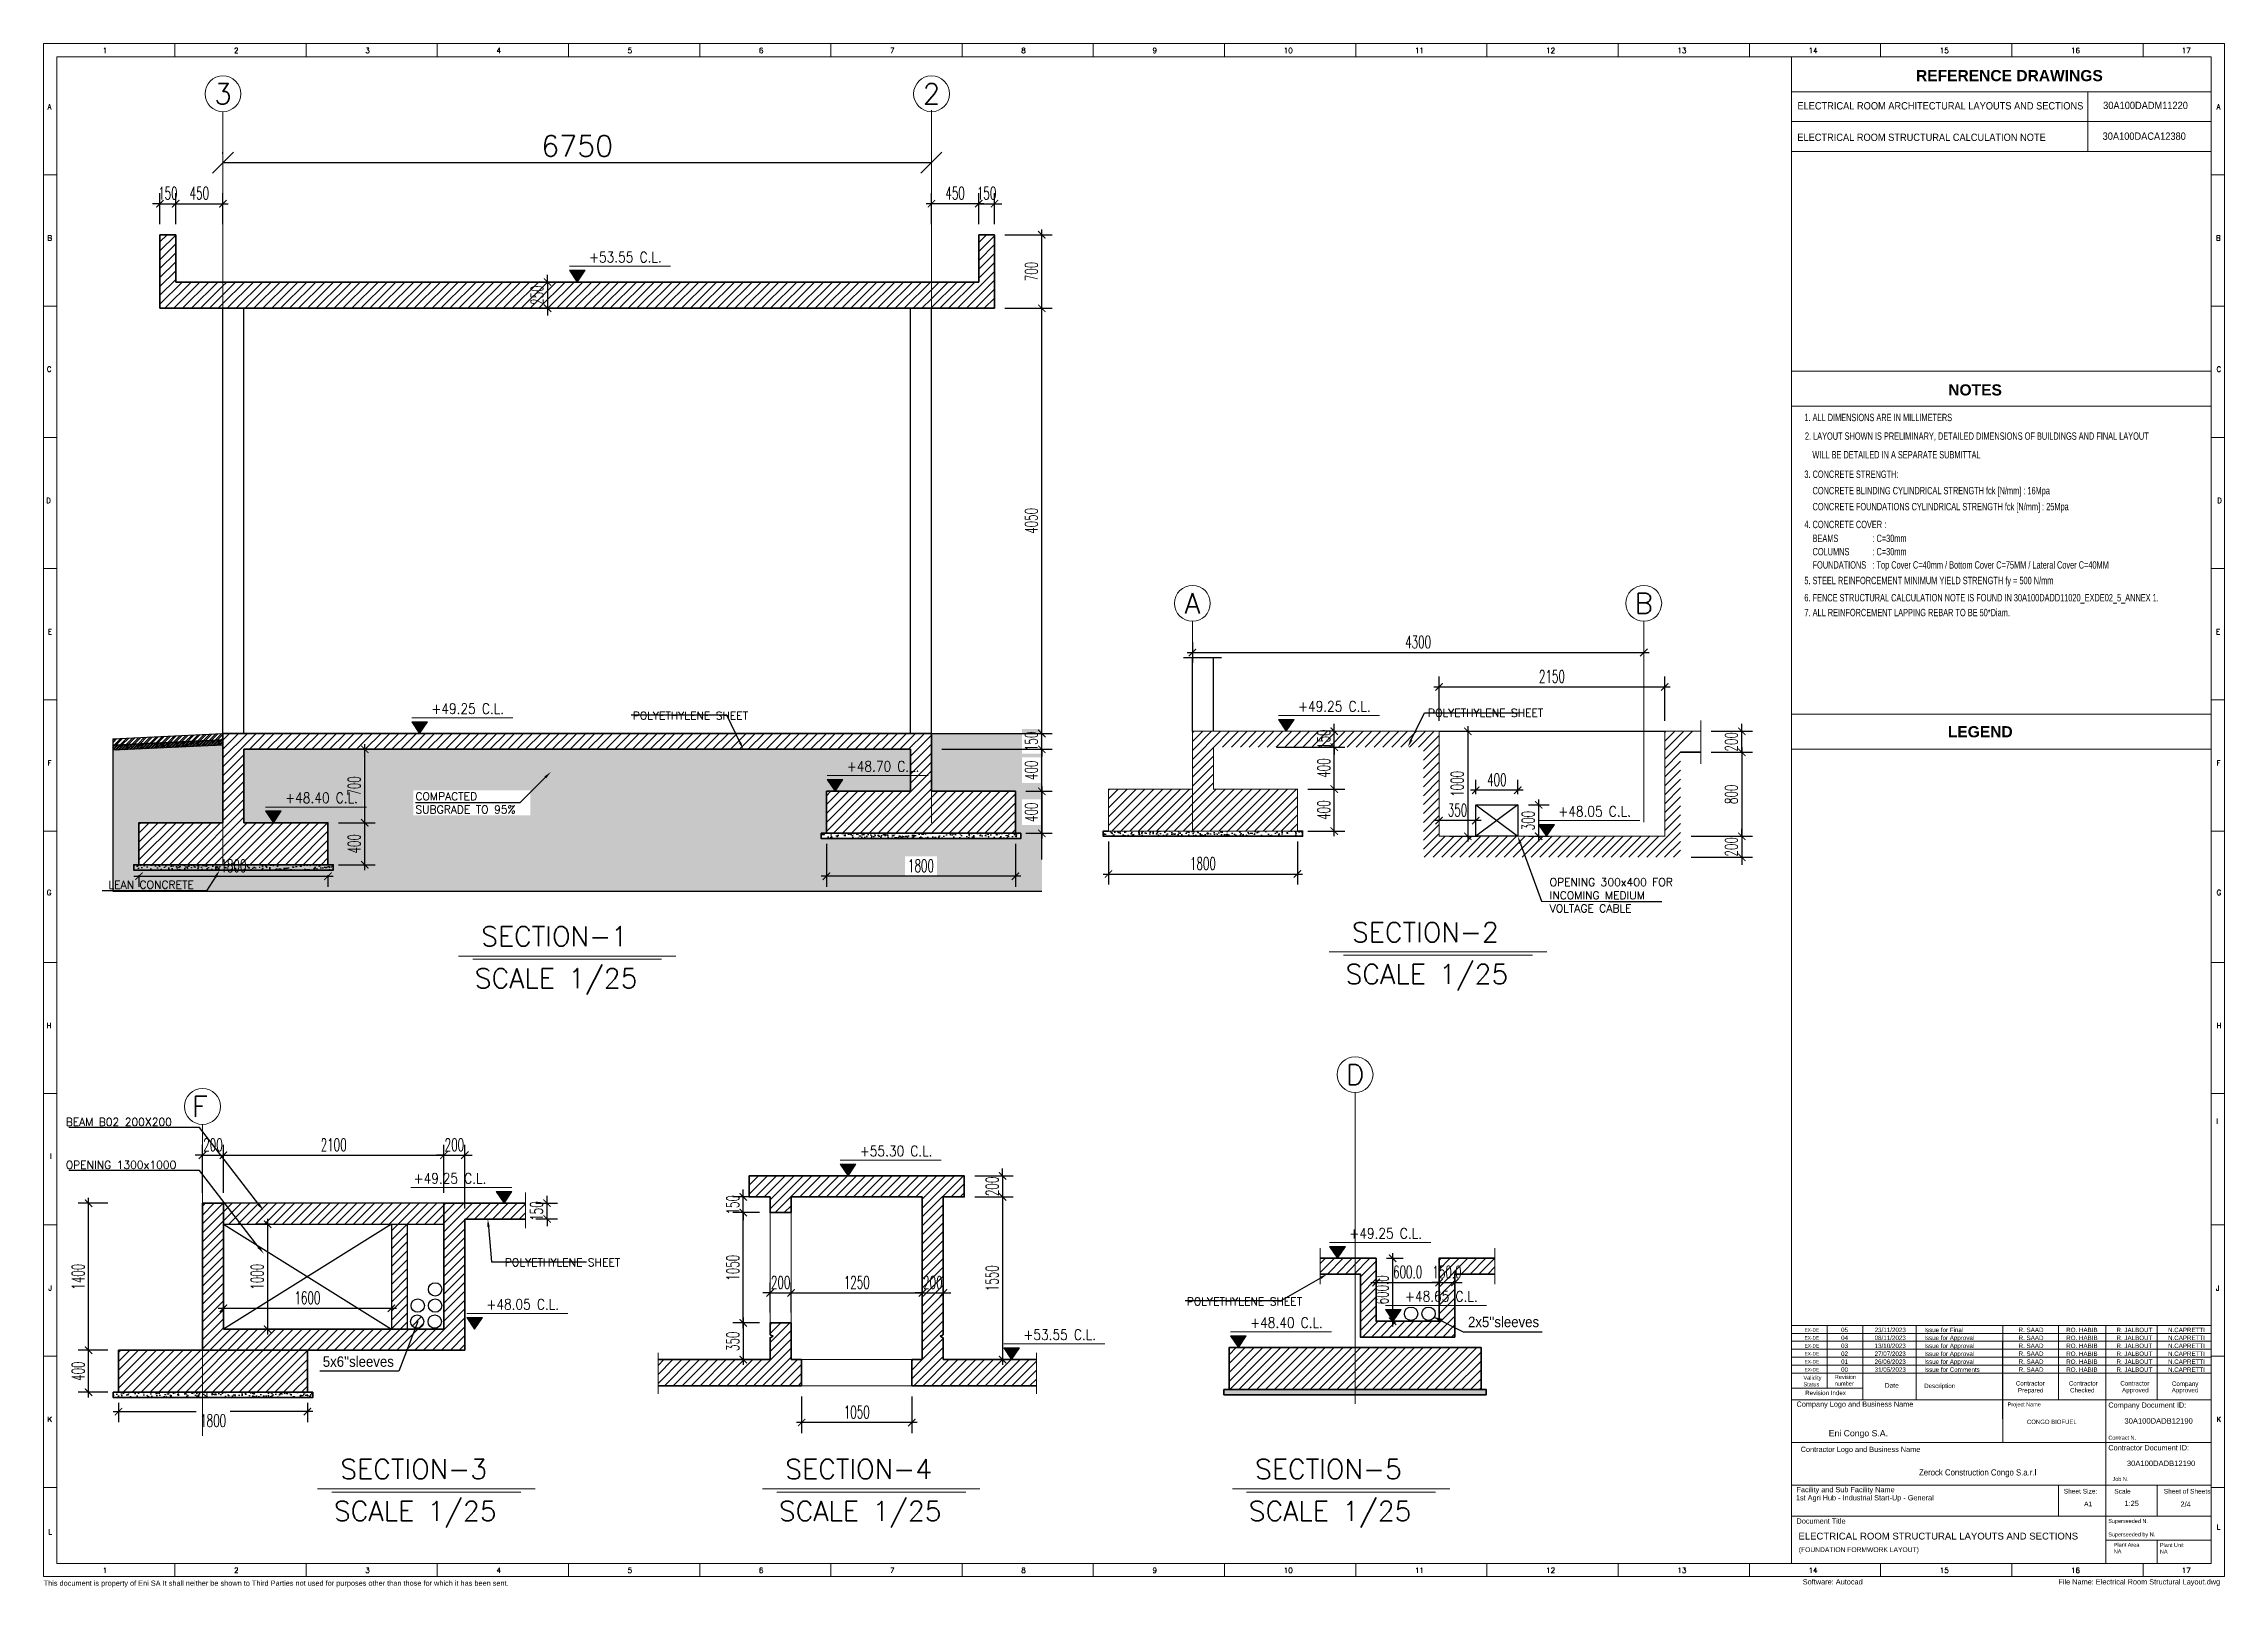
# Paper-space layout 'FORMWORK-SECTIONS' of a CAD drawing. Extents: x 1818 to 2649, y -1987 to -1398.
# The model-space entities are those that its viewports show. They can reach past a viewport. Long polylines and large blocks are cut down to what shows.
import ezdxf
from ezdxf import colors
from ezdxf.entities.mleader import LeaderData, LeaderLine
from ezdxf.enums import TextEntityAlignment as Align
from ezdxf.math import Vec2, Vec3

# ---------------------------------------------------------------- set-up
doc = ezdxf.new("R2010")
doc.units = 0
doc.header["$LTSCALE"] = 500
doc.header["$PDMODE"] = 98
doc.header["$PDSIZE"] = -0.01
doc.linetypes.add('CACHE', pattern=[0.375, 0.25, -0.125])
doc.linetypes.add('CENTER', pattern=[50.8, 31.75, -6.35, 6.35, -6.35])
for name, color, linetype in [('10_retini', 7, 'Continuous'), ('hatch', 200, 'Continuous'), ('POLY SHEET', 40, 'Continuous'), ('S-RBAR-HA8', 40, 'Continuous')]:
    doc.layers.add(name, color=color, linetype=linetype)
for name, color, linetype, lineweight in [('A-FLOR-IDEN', 4, 'Continuous', 18), ('A-GRID', 1, 'CENTER', 9), ('A-GRID-DIMS', 142, 'Continuous', 9), ('A-GRID-IDEN', 10, 'Continuous', 9), ('A-PATT-ERTH', 8, 'Continuous', 9), ('base plot plan', 7, 'Continuous', 0), ('EN05 - Text', 4, 'Continuous', 20), ('EN05 - Text1321', 4, 'Continuous', 20), ('goe-ba-coupé', 4, 'Continuous', 40), ('goe-cotes', 115, 'Continuous', 13), ('goe-vu', 31, 'Continuous', 25), ('TEXT', 7, 'Continuous', 13)]:
    doc.layers.add(name, color=color, linetype=linetype, lineweight=lineweight)
doc.styles.add('Arial', font='arial.ttf')
doc.styles.add('EG_SIMPLEX', font='SIMPLEX.shx')
doc.styles.add('goe-romans', font='ROMANS.shx', dxfattribs={"width": 0.6})
doc.styles.add('ROMANS', font='romans.shx')
doc.styles.add('SIMPLEX', font='simplex_.ttf')
doc.styles.get("Standard").update_dxf_attribs({"font": 'arial.ttf'})
doc.styles.add('Style-ENGINEERING', font='ARIALN.TTF')
doc.dimstyles.new('ARK-MM-0100', dxfattribs={"dimtxt": 200, "dimasz": 200, "dimexe": 100, "dimexo": 100, "dimgap": 60, "dimtad": 1, "dimdec": 1, "dimrnd": 0.1, "dimdsep": 46, "dimtxsty": 'EG_SIMPLEX', "dimblk1": 'OBLIQUE', "dimblk2": 'OBLIQUE', "dimsah": 1, "dimcen": 300, "dimclrd": 256, "dimclre": 256, "dimclrt": 2, "dimadec": 0, "dimazin": 0, "dimtfac": 1, "dimtdec": 1, "dimtix": 1, "dimtmove": 2, "dimatfit": 3, "dimldrblk": 'OBLIQUE', "dimfxl": 1, "dimtolj": 1, "dimtzin": 0, "dimarcsym": 0})
doc.dimstyles.new('goe-50e', dxfattribs={"dimscale": 10, "dimtxt": 12, "dimasz": 7, "dimexe": 10, "dimexo": 10, "dimgap": 4, "dimtad": 1, "dimdec": 1, "dimdsep": 46, "dimtxsty": 'goe-romans', "dimblk": 'ARCHTICK', "dimcen": 4, "dimdle": 5, "dimclrt": 256, "dimazin": 0, "dimtfac": 1, "dimtdec": 1, "dimtix": 1, "dimtmove": 2, "dimatfit": 3, "dimldrblk": 'ARCHTICK', "dimfxl": 5, "dimtfillclr": 256, "dimtolj": 1, "dimarcsym": 0})
pattern_1 = [(45, (-16628.37, -5515.3), (-42.4264069, 42.4264069), [])]
pattern_2 = [(45, (0, 0), (-42.4264069, 42.4264069), [])]

# ---------------------------------------------------------------- blocks, each defined once
blk = doc.blocks.new('A$C1fa20bc1')
at = {"layer": 'EN05 - Text', "color": 18, "true_color": 0x000000}
for p, q in [((-47.02, 560.67), (-47.02, 537.86)), ((-159.94, 549.27), (0, 549.27)), ((-159.94, 549.27), (0, 549.27)), ((-159.94, 537.86), (0, 537.86)), ((-159.94, 537.86), (0, 537.86))]:
    blk.add_line(p, q, dxfattribs=at)
at = {"layer": 'EN05 - Text', "color": 18, "true_color": 0x000000, "style": 'Arial', "width": 0.9}
for s, p in [('30A100DADM11220', (-25.05, 554.07)), ('ELECTRICAL ROOM ARCHITECTURAL LAYOUTS AND SECTIONS', (-103.22, 553.91)), ('ELECTRICAL ROOM STRUCTURAL CALCULATION NOTE ', (-109.92, 541.91)), ('30A100DACA12380 ', (-25.05, 542.35))]:
    blk.add_text(s, height=2.8, dxfattribs=at).set_placement(p, align=Align.CENTER)
at = {"layer": 'EN05 - Text', "color": 18, "true_color": 0x000000, "insert": (-157.3, 11.74), "char_height": 2.6051, "width": 115.4286, "attachment_point": 1, "style": 'Arial'}
blk.add_mtext('ELECTRICAL ROOM STRUCTURAL LAYOUTS AND SECTIONS', dxfattribs=at)
at = {"layer": 'EN05 - Text1321', "color": 18, "true_color": 0x000000, "style": 'Arial'}
for p in [(-33.09, 53.28), (-32.15, 37.13)]:
    blk.add_text('30A100DADB12190', height=2.0718, dxfattribs=at).set_placement(p)
blk = doc.blocks.new('A$C4652df5d')
at = {"layer": 'EN05 - Text1321', "color": 18, "true_color": 0x000000}
for p, q in [((0, 3.03), (159.94, 3.03)), ((13.61, 3.03), (13.61, -5.74)), ((27.21, 3.03), (27.21, -10.19)), ((47.51, 3.03), (47.51, -10.19)), ((80.45, 3.03), (80.45, -26.45)), ((101.67, 3.03), (101.67, -10.19)), ((119.72, 3.03), (119.72, -72.54)), ((139.35, 3.03), (139.35, -10.19))]:
    blk.add_line(p, q, dxfattribs=at)
at = {"layer": 'base plot plan', "style": 'Arial'}
for s, height, p in [('EX-DE', 1.3, (4.95, 0.67)), ('03', 1.7, (18.88, 0.48)), ('13/10/2023', 1.7, (31.65, 0.48))]:
    blk.add_text(s, height=height, dxfattribs=at).set_placement(p)
at = {"layer": 'base plot plan', "attachment_point": 1, "style": 'Arial'}
for s, insert, char_height, width in [('\\pxi0.46092;Issue for Approval', (49.8, 2.17), 1.691, 38.9554), ('\\pxi-3,l4.4609,t4.4609;R. SAAD', (84.03, 2.18), 1.7, 20.4058), ('RO. HABIB', (104.67, 2.17), 1.691, 20.2972), ('R. JALBOUT', (123.82, 2.17), 1.691, 20.2972), ('N.CAPRETTI', (143.46, 2.17), 1.691, 20.2972)]:
    blk.add_mtext(s, dxfattribs=dict(at, insert=insert, char_height=char_height, width=width))
blk = doc.blocks.new('*U9')
blk.add_hatch(color=256).paths.add_polyline_path([(150, 225), (-150, 225), (0, 0)])
blk.add_line((-150, 300), (1776, 300))
blk.add_lwpolyline([(-150, 225), (150, 225), (0, 0)], close=True)
at = {"style": 'EG_SIMPLEX', "width": 0.85}
for tag, p in [('F.F.L.', (225, 375)), ('C.L.', (225, 39))]:
    blk.add_attdef(tag, p, '', height=200, dxfattribs=at)
blk = doc.blocks.new('_Oblique')
at = {"color": 0, "linetype": 'ByBlock', "lineweight": -2}
blk.add_line((-0.5, -0.5), (0.5, 0.5), dxfattribs=at)
blk = doc.blocks.new('*D37')
at = {"layer": 'A-GRID-DIMS', "lineweight": -2, "transparency": 16777216}
for p, q in [((2628271, -884735), (2628271, -884720)), ((2628271, -884820), (2635021, -884820))]:
    blk.add_line(p, q, dxfattribs=at)
at = {"layer": 'Defpoints', "color": 0, "transparency": 16777216}
for p in [(2628271, -884835), (2635021, -884820), (2635021, -884820)]:
    blk.add_point(p, dxfattribs=at)
at = {"layer": 'A-GRID-DIMS', "lineweight": -2, "transparency": 16777216, "xscale": 200, "yscale": 200, "zscale": 200, "rotation": 180}
blk.add_blockref('_Oblique', (2628271, -884820), dxfattribs=at)
at = {"layer": 'A-GRID-DIMS', "lineweight": -2, "transparency": 16777216, "xscale": 200, "yscale": 200, "zscale": 200}
blk.add_blockref('_Oblique', (2635021, -884820), dxfattribs=at)
at = {"layer": 'A-GRID-DIMS', "color": 2, "transparency": 16777216, "insert": (2631646, -884660), "char_height": 200, "attachment_point": 5, "style": 'EG_SIMPLEX'}
blk.add_mtext('\\A1;6750', dxfattribs=at)
blk = doc.blocks.new('AX-HL')
at = {"color": 1}
blk.add_circle((-0.35, 0), 0.35, dxfattribs=at)
at = {"color": 6, "style": 'SIMPLEX', "width": 0.430328}
blk.add_attdef('N-F', text='', height=0.4, dxfattribs=at).set_placement((-0.6, -0.2), (-0.1, -0.2), align=Align.FIT)
at = {"color": 6, "style": 'SIMPLEX'}
blk.add_attdef('N', text='', height=0.4, dxfattribs=at).set_placement((-0.35, 0), align=Align.MIDDLE)
blk = doc.blocks.new('_ArchTick')
at = {"color": 0, "linetype": 'ByBlock', "const_width": 0.15}
blk.add_lwpolyline([(-0.5, -0.5), (0.5, 0.5)], dxfattribs=at)
blk = doc.blocks.new('*D38')
at = {"layer": 'Defpoints', "color": 0, "transparency": 16777216}
for p in [(2627471, -891507), (2629271, -891507), (2629271, -891616)]:
    blk.add_point(p, dxfattribs=at)
at = {"layer": 'goe-cotes', "color": 0, "lineweight": -2, "transparency": 16777216}
for p, q in [((2627421, -891616), (2629321, -891616)), ((2627471, -891607), (2627471, -891716)), ((2629271, -891607), (2629271, -891716))]:
    blk.add_line(p, q, dxfattribs=at)
at = {"layer": 'goe-cotes', "color": 0, "lineweight": -2, "transparency": 16777216, "xscale": 70, "yscale": 70, "zscale": 70, "rotation": 180}
blk.add_blockref('_ArchTick', (2627471, -891616), dxfattribs=at)
at = {"layer": 'goe-cotes', "color": 0, "lineweight": -2, "transparency": 16777216, "xscale": 70, "yscale": 70, "zscale": 70}
blk.add_blockref('_ArchTick', (2629271, -891616), dxfattribs=at)
at = {"layer": 'goe-cotes', "transparency": 16777216, "insert": (2628371, -891516), "char_height": 120, "attachment_point": 5, "style": 'goe-romans'}
blk.add_mtext('\\A1;1800', dxfattribs=at)
blk = doc.blocks.new('*D39')
at = {"layer": 'Defpoints', "color": 0, "transparency": 16777216}
for p in [(2629271, -891107), (2629622, -891107), (2629271, -891507)]:
    blk.add_point(p, dxfattribs=at)
at = {"layer": 'goe-cotes', "color": 0, "lineweight": -2, "transparency": 16777216}
for p, q in [((2629371, -891107), (2629722, -891107)), ((2629622, -891557), (2629622, -891057)), ((2629371, -891507), (2629722, -891507))]:
    blk.add_line(p, q, dxfattribs=at)
at = {"layer": 'goe-cotes', "color": 0, "lineweight": -2, "transparency": 16777216, "xscale": 70, "yscale": 70, "zscale": 70}
for p, rotation in [((2629622, -891107), 90), ((2629622, -891507), 270)]:
    blk.add_blockref('_ArchTick', p, dxfattribs=dict(at, rotation=rotation))
at = {"layer": 'goe-cotes', "transparency": 16777216, "insert": (2629522, -891307), "char_height": 120, "attachment_point": 5, "rotation": 90, "style": 'goe-romans'}
blk.add_mtext('\\A1;400', dxfattribs=at)
blk = doc.blocks.new('*D40')
at = {"layer": 'Defpoints', "color": 0, "transparency": 16777216}
for p in [(2628971, -890407), (2629622, -890407), (2629271, -891107)]:
    blk.add_point(p, dxfattribs=at)
at = {"layer": 'goe-cotes', "color": 0, "lineweight": -2, "transparency": 16777216}
for p, q in [((2629071, -890407), (2629722, -890407)), ((2629622, -891157), (2629622, -890357)), ((2629371, -891107), (2629722, -891107))]:
    blk.add_line(p, q, dxfattribs=at)
at = {"layer": 'goe-cotes', "color": 0, "lineweight": -2, "transparency": 16777216, "xscale": 70, "yscale": 70, "zscale": 70}
for p, rotation in [((2629622, -890407), 90), ((2629622, -891107), 270)]:
    blk.add_blockref('_ArchTick', p, dxfattribs=dict(at, rotation=rotation))
at = {"layer": 'goe-cotes', "transparency": 16777216, "insert": (2629522, -890757), "char_height": 120, "attachment_point": 5, "rotation": 90, "style": 'goe-romans'}
blk.add_mtext('\\A1;700', dxfattribs=at)
blk = doc.blocks.new('*D41')
at = {"layer": 'Defpoints', "color": 0, "transparency": 16777216}
for p in [(2635021, -890407), (2636072, -890407), (2635821, -890807)]:
    blk.add_point(p, dxfattribs=at)
at = {"layer": 'goe-cotes', "color": 0, "lineweight": -2, "transparency": 16777216}
for p, q in [((2635121, -890407), (2636172, -890407)), ((2636072, -890857), (2636072, -890357)), ((2635921, -890807), (2636172, -890807))]:
    blk.add_line(p, q, dxfattribs=at)
at = {"layer": 'goe-cotes', "color": 0, "lineweight": -2, "transparency": 16777216, "xscale": 70, "yscale": 70, "zscale": 70}
for p, rotation in [((2636072, -890407), 90), ((2636072, -890807), 270)]:
    blk.add_blockref('_ArchTick', p, dxfattribs=dict(at, rotation=rotation))
at = {"layer": 'goe-cotes', "transparency": 16777216, "insert": (2635972, -890607), "char_height": 120, "attachment_point": 5, "rotation": 90, "style": 'goe-romans'}
blk.add_mtext('\\A1;400', dxfattribs=at)
blk = doc.blocks.new('*D44')
at = {"layer": 'Defpoints', "color": 0, "transparency": 16777216}
for p in [(2635021, -890257), (2635021, -890407), (2636072, -890257)]:
    blk.add_point(p, dxfattribs=at)
at = {"layer": 'goe-cotes', "color": 0, "lineweight": -2, "transparency": 16777216}
for p, q in [((2636072, -890257), (2636072, -890187)), ((2635121, -890257), (2636172, -890257)), ((2635121, -890407), (2636172, -890407)), ((2636072, -890407), (2636072, -890257)), ((2636072, -890407), (2636072, -890477))]:
    blk.add_line(p, q, dxfattribs=at)
at = {"layer": 'goe-cotes', "color": 0, "lineweight": -2, "transparency": 16777216, "xscale": 70, "yscale": 70, "zscale": 70}
for p, rotation in [((2636072, -890257), 270), ((2636072, -890407), 90)]:
    blk.add_blockref('_ArchTick', p, dxfattribs=dict(at, rotation=rotation))
at = {"layer": 'goe-cotes', "transparency": 16777216, "insert": (2635972, -890332), "char_height": 120, "attachment_point": 5, "rotation": 90, "style": 'goe-romans'}
blk.add_mtext('\\A1;150', dxfattribs=at)
blk = doc.blocks.new('*D45')
at = {"layer": 'Defpoints', "color": 0, "transparency": 16777216}
for p in [(2635621, -886207), (2636072, -886207), (2635121, -890257)]:
    blk.add_point(p, dxfattribs=at)
at = {"layer": 'goe-cotes', "color": 0, "lineweight": -2, "transparency": 16777216}
for p, q in [((2635721, -886207), (2636172, -886207)), ((2636072, -890307), (2636072, -886157)), ((2635221, -890257), (2636172, -890257))]:
    blk.add_line(p, q, dxfattribs=at)
at = {"layer": 'goe-cotes', "color": 0, "lineweight": -2, "transparency": 16777216, "xscale": 70, "yscale": 70, "zscale": 70}
for p, rotation in [((2636072, -886207), 90), ((2636072, -890257), 270)]:
    blk.add_blockref('_ArchTick', p, dxfattribs=dict(at, rotation=rotation))
at = {"layer": 'goe-cotes', "transparency": 16777216, "insert": (2635972, -888232), "char_height": 120, "attachment_point": 5, "rotation": 90, "style": 'goe-romans'}
blk.add_mtext('\\A1;4050', dxfattribs=at)
blk = doc.blocks.new('*D151')
at = {"layer": 'Defpoints', "color": 0, "transparency": 16777216}
for p in [(2635621, -885507), (2636072, -885507), (2635621, -886207)]:
    blk.add_point(p, dxfattribs=at)
at = {"layer": 'goe-cotes', "color": 0, "lineweight": -2, "transparency": 16777216}
for p, q in [((2635721, -885507), (2636172, -885507)), ((2636072, -886257), (2636072, -885457)), ((2635721, -886207), (2636172, -886207))]:
    blk.add_line(p, q, dxfattribs=at)
at = {"layer": 'goe-cotes', "color": 0, "lineweight": -2, "transparency": 16777216, "xscale": 70, "yscale": 70, "zscale": 70}
for p, rotation in [((2636072, -885507), 90), ((2636072, -886207), 270)]:
    blk.add_blockref('_ArchTick', p, dxfattribs=dict(at, rotation=rotation))
at = {"layer": 'goe-cotes', "transparency": 16777216, "insert": (2635972, -885857), "char_height": 120, "attachment_point": 5, "rotation": 90, "style": 'goe-romans'}
blk.add_mtext('\\A1;700', dxfattribs=at)
blk = doc.blocks.new('*D152')
at = {"layer": 'Defpoints', "color": 0, "transparency": 16777216}
for p in [(2634021, -891207), (2635821, -891207), (2634021, -891616)]:
    blk.add_point(p, dxfattribs=at)
at = {"layer": 'goe-cotes', "color": 0, "lineweight": -2, "transparency": 16777216}
for p, q in [((2634021, -891307), (2634021, -891716)), ((2635821, -891307), (2635821, -891716)), ((2635871, -891616), (2633971, -891616))]:
    blk.add_line(p, q, dxfattribs=at)
at = {"layer": 'goe-cotes', "color": 0, "lineweight": -2, "transparency": 16777216, "xscale": 70, "yscale": 70, "zscale": 70, "rotation": 180}
blk.add_blockref('_ArchTick', (2634021, -891616), dxfattribs=at)
at = {"layer": 'goe-cotes', "color": 0, "lineweight": -2, "transparency": 16777216, "xscale": 70, "yscale": 70, "zscale": 70}
blk.add_blockref('_ArchTick', (2635821, -891616), dxfattribs=at)
at = {"layer": 'goe-cotes', "transparency": 16777216, "insert": (2634921, -891516), "char_height": 120, "attachment_point": 5, "style": 'goe-romans'}
blk.add_mtext('\\A1;1800', dxfattribs=at)
blk = doc.blocks.new('*D153')
at = {"layer": 'Defpoints', "color": 0, "transparency": 16777216}
for p in [(2635821, -890807), (2635821, -891207), (2636072, -891207)]:
    blk.add_point(p, dxfattribs=at)
at = {"layer": 'goe-cotes', "color": 0, "lineweight": -2, "transparency": 16777216}
for p, q in [((2635921, -890807), (2636172, -890807)), ((2636072, -890757), (2636072, -891257)), ((2635921, -891207), (2636172, -891207))]:
    blk.add_line(p, q, dxfattribs=at)
at = {"layer": 'goe-cotes', "color": 0, "lineweight": -2, "transparency": 16777216, "xscale": 70, "yscale": 70, "zscale": 70}
for p, rotation in [((2636072, -890807), 90), ((2636072, -891207), 270)]:
    blk.add_blockref('_ArchTick', p, dxfattribs=dict(at, rotation=rotation))
at = {"layer": 'goe-cotes', "transparency": 16777216, "insert": (2635972, -891007), "char_height": 120, "attachment_point": 5, "rotation": 90, "style": 'goe-romans'}
blk.add_mtext('\\A1;400', dxfattribs=at)
blk = doc.blocks.new('*D154')
at = {"layer": 'Defpoints', "color": 0, "transparency": 16777216}
for p in [(2635621, -885211), (2635471, -885507), (2635621, -885507)]:
    blk.add_point(p, dxfattribs=at)
at = {"layer": 'goe-cotes', "color": 0, "lineweight": -2, "transparency": 16777216}
for p, q in [((2635471, -885211), (2635401, -885211)), ((2635471, -885407), (2635471, -885111)), ((2635471, -885211), (2635621, -885211)), ((2635621, -885407), (2635621, -885111)), ((2635621, -885211), (2635691, -885211))]:
    blk.add_line(p, q, dxfattribs=at)
at = {"layer": 'goe-cotes', "color": 0, "lineweight": -2, "transparency": 16777216, "xscale": 70, "yscale": 70, "zscale": 70}
blk.add_blockref('_ArchTick', (2635471, -885211), dxfattribs=at)
at = {"layer": 'goe-cotes', "color": 0, "lineweight": -2, "transparency": 16777216, "xscale": 70, "yscale": 70, "zscale": 70, "rotation": 180}
blk.add_blockref('_ArchTick', (2635621, -885211), dxfattribs=at)
at = {"layer": 'goe-cotes', "transparency": 16777216, "insert": (2635546, -885111), "char_height": 120, "attachment_point": 5, "style": 'goe-romans'}
blk.add_mtext('\\A1;150', dxfattribs=at)
blk = doc.blocks.new('*D155')
at = {"layer": 'Defpoints', "color": 0, "transparency": 16777216}
for p in [(2635021, -885211), (2635021, -885507), (2635471, -885507)]:
    blk.add_point(p, dxfattribs=at)
at = {"layer": 'goe-cotes', "color": 0, "lineweight": -2, "transparency": 16777216}
for p, q in [((2635521, -885211), (2634971, -885211)), ((2635021, -885407), (2635021, -885111)), ((2635471, -885407), (2635471, -885111))]:
    blk.add_line(p, q, dxfattribs=at)
at = {"layer": 'goe-cotes', "color": 0, "lineweight": -2, "transparency": 16777216, "xscale": 70, "yscale": 70, "zscale": 70, "rotation": 180}
blk.add_blockref('_ArchTick', (2635021, -885211), dxfattribs=at)
at = {"layer": 'goe-cotes', "color": 0, "lineweight": -2, "transparency": 16777216, "xscale": 70, "yscale": 70, "zscale": 70}
blk.add_blockref('_ArchTick', (2635471, -885211), dxfattribs=at)
at = {"layer": 'goe-cotes', "transparency": 16777216, "insert": (2635246, -885111), "char_height": 120, "attachment_point": 5, "style": 'goe-romans'}
blk.add_mtext('\\A1;450', dxfattribs=at)
blk = doc.blocks.new('*D156')
at = {"layer": 'Defpoints', "color": 0, "transparency": 16777216}
for p in [(2627821, -885211), (2627671, -885507), (2627821, -885507)]:
    blk.add_point(p, dxfattribs=at)
at = {"layer": 'goe-cotes', "color": 0, "lineweight": -2, "transparency": 16777216}
for p, q in [((2627671, -885211), (2627601, -885211)), ((2627671, -885407), (2627671, -885111)), ((2627671, -885211), (2627821, -885211)), ((2627821, -885407), (2627821, -885111)), ((2627821, -885211), (2627891, -885211))]:
    blk.add_line(p, q, dxfattribs=at)
at = {"layer": 'goe-cotes', "color": 0, "lineweight": -2, "transparency": 16777216, "xscale": 70, "yscale": 70, "zscale": 70}
blk.add_blockref('_ArchTick', (2627671, -885211), dxfattribs=at)
at = {"layer": 'goe-cotes', "color": 0, "lineweight": -2, "transparency": 16777216, "xscale": 70, "yscale": 70, "zscale": 70, "rotation": 180}
blk.add_blockref('_ArchTick', (2627821, -885211), dxfattribs=at)
at = {"layer": 'goe-cotes', "transparency": 16777216, "insert": (2627746, -885111), "char_height": 120, "attachment_point": 5, "style": 'goe-romans'}
blk.add_mtext('\\A1;150', dxfattribs=at)
blk = doc.blocks.new('*D157')
at = {"layer": 'Defpoints', "color": 0, "transparency": 16777216}
for p in [(2628271, -885211), (2627821, -885507), (2628271, -885507)]:
    blk.add_point(p, dxfattribs=at)
at = {"layer": 'goe-cotes', "color": 0, "lineweight": -2, "transparency": 16777216}
for p, q in [((2627771, -885211), (2628321, -885211)), ((2627821, -885407), (2627821, -885111)), ((2628271, -885407), (2628271, -885111))]:
    blk.add_line(p, q, dxfattribs=at)
at = {"layer": 'goe-cotes', "color": 0, "lineweight": -2, "transparency": 16777216, "xscale": 70, "yscale": 70, "zscale": 70, "rotation": 180}
blk.add_blockref('_ArchTick', (2627821, -885211), dxfattribs=at)
at = {"layer": 'goe-cotes', "color": 0, "lineweight": -2, "transparency": 16777216, "xscale": 70, "yscale": 70, "zscale": 70}
blk.add_blockref('_ArchTick', (2628271, -885211), dxfattribs=at)
at = {"layer": 'goe-cotes', "transparency": 16777216, "insert": (2628046, -885111), "char_height": 120, "attachment_point": 5, "style": 'goe-romans'}
blk.add_mtext('\\A1;450', dxfattribs=at)
blk = doc.blocks.new('*D158')
at = {"layer": 'Defpoints', "color": 0, "transparency": 16777216}
for p in [(2637507, -889288), (2641807, -889485), (2641807, -889485)]:
    blk.add_point(p, dxfattribs=at)
at = {"layer": 'goe-cotes', "color": 0, "lineweight": -2, "transparency": 16777216}
for p, q in [((2637457, -889485), (2641857, -889485)), ((2637507, -889388), (2637507, -889585))]:
    blk.add_line(p, q, dxfattribs=at)
at = {"layer": 'goe-cotes', "color": 0, "lineweight": -2, "transparency": 16777216, "xscale": 70, "yscale": 70, "zscale": 70, "rotation": 180}
blk.add_blockref('_ArchTick', (2637507, -889485), dxfattribs=at)
at = {"layer": 'goe-cotes', "color": 0, "lineweight": -2, "transparency": 16777216, "xscale": 70, "yscale": 70, "zscale": 70}
blk.add_blockref('_ArchTick', (2641807, -889485), dxfattribs=at)
at = {"layer": 'goe-cotes', "transparency": 16777216, "insert": (2639657, -889385), "char_height": 120, "attachment_point": 5, "style": 'goe-romans'}
blk.add_mtext('\\A1;4300', dxfattribs=at)
blk = doc.blocks.new('*D159')
at = {"layer": 'Defpoints', "color": 0, "transparency": 16777216}
for p in [(2636707, -891186), (2638507, -891186), (2638507, -891595)]:
    blk.add_point(p, dxfattribs=at)
at = {"layer": 'goe-cotes', "color": 0, "lineweight": -2, "transparency": 16777216}
for p, q in [((2636707, -891286), (2636707, -891695)), ((2638507, -891286), (2638507, -891695)), ((2636657, -891595), (2638557, -891595))]:
    blk.add_line(p, q, dxfattribs=at)
at = {"layer": 'goe-cotes', "color": 0, "lineweight": -2, "transparency": 16777216, "xscale": 70, "yscale": 70, "zscale": 70, "rotation": 180}
blk.add_blockref('_ArchTick', (2636707, -891595), dxfattribs=at)
at = {"layer": 'goe-cotes', "color": 0, "lineweight": -2, "transparency": 16777216, "xscale": 70, "yscale": 70, "zscale": 70}
blk.add_blockref('_ArchTick', (2638507, -891595), dxfattribs=at)
at = {"layer": 'goe-cotes', "transparency": 16777216, "insert": (2637607, -891495), "char_height": 120, "attachment_point": 5, "style": 'goe-romans'}
blk.add_mtext('\\A1;1800', dxfattribs=at)
blk = doc.blocks.new('*D160')
at = {"layer": 'Defpoints', "color": 0, "transparency": 16777216}
for p in [(2638507, -890786), (2638858, -890786), (2638507, -891186)]:
    blk.add_point(p, dxfattribs=at)
at = {"layer": 'goe-cotes', "color": 0, "lineweight": -2, "transparency": 16777216}
for p, q in [((2638607, -890786), (2638958, -890786)), ((2638858, -891236), (2638858, -890736)), ((2638607, -891186), (2638958, -891186))]:
    blk.add_line(p, q, dxfattribs=at)
at = {"layer": 'goe-cotes', "color": 0, "lineweight": -2, "transparency": 16777216, "xscale": 70, "yscale": 70, "zscale": 70}
for p, rotation in [((2638858, -890786), 90), ((2638858, -891186), 270)]:
    blk.add_blockref('_ArchTick', p, dxfattribs=dict(at, rotation=rotation))
at = {"layer": 'goe-cotes', "transparency": 16777216, "insert": (2638758, -890986), "char_height": 120, "attachment_point": 5, "rotation": 90, "style": 'goe-romans'}
blk.add_mtext('\\A1;400', dxfattribs=at)
blk = doc.blocks.new('*D161')
at = {"layer": 'Defpoints', "color": 0, "transparency": 16777216}
for p in [(2638207, -890386), (2638858, -890386), (2638507, -890786)]:
    blk.add_point(p, dxfattribs=at)
at = {"layer": 'goe-cotes', "color": 0, "lineweight": -2, "transparency": 16777216}
for p, q in [((2638307, -890386), (2638958, -890386)), ((2638858, -890836), (2638858, -890336)), ((2638607, -890786), (2638958, -890786))]:
    blk.add_line(p, q, dxfattribs=at)
at = {"layer": 'goe-cotes', "color": 0, "lineweight": -2, "transparency": 16777216, "xscale": 70, "yscale": 70, "zscale": 70}
for p, rotation in [((2638858, -890386), 90), ((2638858, -890786), 270)]:
    blk.add_blockref('_ArchTick', p, dxfattribs=dict(at, rotation=rotation))
at = {"layer": 'goe-cotes', "transparency": 16777216, "insert": (2638758, -890586), "char_height": 120, "attachment_point": 5, "rotation": 90, "style": 'goe-romans'}
blk.add_mtext('\\A1;400', dxfattribs=at)
blk = doc.blocks.new('*D166')
at = {"layer": 'Defpoints', "color": 0, "transparency": 16777216}
for p in [(2642349, -890236), (2642741, -890236), (2642349, -890436)]:
    blk.add_point(p, dxfattribs=at)
at = {"layer": 'goe-cotes', "color": 0, "lineweight": -2, "transparency": 16777216}
for p, q in [((2642741, -890236), (2642741, -890166)), ((2642449, -890236), (2642841, -890236)), ((2642741, -890436), (2642741, -890236)), ((2642449, -890436), (2642841, -890436)), ((2642741, -890436), (2642741, -890506))]:
    blk.add_line(p, q, dxfattribs=at)
at = {"layer": 'goe-cotes', "color": 0, "lineweight": -2, "transparency": 16777216, "xscale": 70, "yscale": 70, "zscale": 70}
for p, rotation in [((2642741, -890236), 270), ((2642741, -890436), 90)]:
    blk.add_blockref('_ArchTick', p, dxfattribs=dict(at, rotation=rotation))
at = {"layer": 'goe-cotes', "transparency": 16777216, "insert": (2642641, -890336), "char_height": 120, "attachment_point": 5, "rotation": 90, "style": 'goe-romans'}
blk.add_mtext('\\A1;200', dxfattribs=at)
blk = doc.blocks.new('*D167')
at = {"layer": 'Defpoints', "color": 0, "transparency": 16777216}
for p in [(2642349, -890436), (2642349, -891236), (2642741, -891236)]:
    blk.add_point(p, dxfattribs=at)
at = {"layer": 'goe-cotes', "color": 0, "lineweight": -2, "transparency": 16777216}
for p, q in [((2642741, -890386), (2642741, -891286)), ((2642449, -890436), (2642841, -890436)), ((2642449, -891236), (2642841, -891236))]:
    blk.add_line(p, q, dxfattribs=at)
at = {"layer": 'goe-cotes', "color": 0, "lineweight": -2, "transparency": 16777216, "xscale": 70, "yscale": 70, "zscale": 70}
for p, rotation in [((2642741, -890436), 90), ((2642741, -891236), 270)]:
    blk.add_blockref('_ArchTick', p, dxfattribs=dict(at, rotation=rotation))
at = {"layer": 'goe-cotes', "transparency": 16777216, "insert": (2642641, -890836), "char_height": 120, "attachment_point": 5, "rotation": 90, "style": 'goe-romans'}
blk.add_mtext('\\A1;800', dxfattribs=at)
blk = doc.blocks.new('*D168')
at = {"layer": 'Defpoints', "color": 0, "transparency": 16777216}
for p in [(2642157, -891236), (2642157, -891436), (2642741, -891436)]:
    blk.add_point(p, dxfattribs=at)
at = {"layer": 'goe-cotes', "color": 0, "lineweight": -2, "transparency": 16777216}
for p, q in [((2642257, -891236), (2642841, -891236)), ((2642741, -891236), (2642741, -891166)), ((2642741, -891236), (2642741, -891436)), ((2642257, -891436), (2642841, -891436)), ((2642741, -891436), (2642741, -891506))]:
    blk.add_line(p, q, dxfattribs=at)
at = {"layer": 'goe-cotes', "color": 0, "lineweight": -2, "transparency": 16777216, "xscale": 70, "yscale": 70, "zscale": 70}
for p, rotation in [((2642741, -891236), 270), ((2642741, -891436), 90)]:
    blk.add_blockref('_ArchTick', p, dxfattribs=dict(at, rotation=rotation))
at = {"layer": 'goe-cotes', "transparency": 16777216, "insert": (2642641, -891336), "char_height": 120, "attachment_point": 5, "rotation": 90, "style": 'goe-romans'}
blk.add_mtext('\\A1;200', dxfattribs=at)
blk = doc.blocks.new('*D169')
at = {"layer": 'Defpoints', "color": 0, "transparency": 16777216}
for p in [(2638858, -890236), (2638958, -890236), (2638958, -890386)]:
    blk.add_point(p, dxfattribs=at)
at = {"layer": 'goe-cotes', "color": 0, "lineweight": -2, "transparency": 16777216}
for p, q in [((2638858, -890236), (2638858, -890166)), ((2638858, -890236), (2638758, -890236)), ((2638858, -890386), (2638758, -890386)), ((2638858, -890386), (2638858, -890236)), ((2638858, -890386), (2638858, -890456))]:
    blk.add_line(p, q, dxfattribs=at)
at = {"layer": 'goe-cotes', "color": 0, "lineweight": -2, "transparency": 16777216, "xscale": 70, "yscale": 70, "zscale": 70}
for p, rotation in [((2638858, -890236), 270), ((2638858, -890386), 90)]:
    blk.add_blockref('_ArchTick', p, dxfattribs=dict(at, rotation=rotation))
at = {"layer": 'goe-cotes', "transparency": 16777216, "insert": (2638758, -890311), "char_height": 120, "attachment_point": 5, "rotation": 90, "style": 'goe-romans'}
blk.add_mtext('\\A1;150', dxfattribs=at)
blk = doc.blocks.new('*D170')
at = {"layer": 'Defpoints', "color": 0, "transparency": 16777216}
for p in [(2639857, -890236), (2639857, -891236), (2640130, -891236)]:
    blk.add_point(p, dxfattribs=at)
at = {"layer": 'goe-cotes', "color": 0, "lineweight": -2, "transparency": 16777216}
for p, q in [((2640130, -890186), (2640130, -891286)), ((2639957, -890236), (2640230, -890236)), ((2639957, -891236), (2640230, -891236))]:
    blk.add_line(p, q, dxfattribs=at)
at = {"layer": 'goe-cotes', "color": 0, "lineweight": -2, "transparency": 16777216, "xscale": 70, "yscale": 70, "zscale": 70}
for p, rotation in [((2640130, -890236), 90), ((2640130, -891236), 270)]:
    blk.add_blockref('_ArchTick', p, dxfattribs=dict(at, rotation=rotation))
at = {"layer": 'goe-cotes', "transparency": 16777216, "insert": (2640030, -890736), "char_height": 120, "attachment_point": 5, "rotation": 90, "style": 'goe-romans'}
blk.add_mtext('\\A1;1000', dxfattribs=at)
blk = doc.blocks.new('*D171')
at = {"layer": 'Defpoints', "color": 0, "transparency": 16777216}
for p in [(2642007, -889813), (2639857, -890236), (2642007, -890236)]:
    blk.add_point(p, dxfattribs=at)
at = {"layer": 'goe-cotes', "color": 0, "lineweight": -2, "transparency": 16777216}
for p, q in [((2639857, -890136), (2639857, -889713)), ((2642007, -890136), (2642007, -889713)), ((2639807, -889813), (2642057, -889813))]:
    blk.add_line(p, q, dxfattribs=at)
at = {"layer": 'goe-cotes', "color": 0, "lineweight": -2, "transparency": 16777216, "xscale": 70, "yscale": 70, "zscale": 70, "rotation": 180}
blk.add_blockref('_ArchTick', (2639857, -889813), dxfattribs=at)
at = {"layer": 'goe-cotes', "color": 0, "lineweight": -2, "transparency": 16777216, "xscale": 70, "yscale": 70, "zscale": 70}
blk.add_blockref('_ArchTick', (2642007, -889813), dxfattribs=at)
at = {"layer": 'goe-cotes', "transparency": 16777216, "insert": (2640932, -889713), "char_height": 120, "attachment_point": 5, "style": 'goe-romans'}
blk.add_mtext('\\A1;2150', dxfattribs=at)
blk = doc.blocks.new('*D172')
at = {"layer": 'Defpoints', "color": 0, "transparency": 16777216}
for p in [(2627276, -896530), (2629076, -896530), (2629076, -896715)]:
    blk.add_point(p, dxfattribs=at)
at = {"layer": 'goe-cotes', "color": 0, "lineweight": -2, "transparency": 16777216}
for p, q in [((2627276, -896630), (2627276, -896815)), ((2629076, -896630), (2629076, -896815)), ((2627226, -896715), (2628017, -896715)), ((2629126, -896715), (2628340, -896715))]:
    blk.add_line(p, q, dxfattribs=at)
at = {"layer": 'goe-cotes', "color": 0, "lineweight": -2, "transparency": 16777216, "xscale": 70, "yscale": 70, "zscale": 70, "rotation": 180}
blk.add_blockref('_ArchTick', (2627276, -896715), dxfattribs=at)
at = {"layer": 'goe-cotes', "color": 0, "lineweight": -2, "transparency": 16777216, "xscale": 70, "yscale": 70, "zscale": 70}
blk.add_blockref('_ArchTick', (2629076, -896715), dxfattribs=at)
at = {"layer": 'goe-cotes', "transparency": 16777216, "insert": (2628178, -896801), "char_height": 120, "attachment_point": 5, "style": 'goe-romans'}
blk.add_mtext('\\A1;1800', dxfattribs=at)
blk = doc.blocks.new('*D173')
at = {"layer": 'Defpoints', "color": 0, "transparency": 16777216}
for p in [(2626991, -896130), (2627276, -896130), (2627276, -896530)]:
    blk.add_point(p, dxfattribs=at)
at = {"layer": 'goe-cotes', "color": 0, "lineweight": -2, "transparency": 16777216}
for p, q in [((2627176, -896130), (2626891, -896130)), ((2626991, -896580), (2626991, -896080)), ((2627176, -896530), (2626891, -896530))]:
    blk.add_line(p, q, dxfattribs=at)
at = {"layer": 'goe-cotes', "color": 0, "lineweight": -2, "transparency": 16777216, "xscale": 70, "yscale": 70, "zscale": 70}
for p, rotation in [((2626991, -896130), 90), ((2626991, -896530), 270)]:
    blk.add_blockref('_ArchTick', p, dxfattribs=dict(at, rotation=rotation))
at = {"layer": 'goe-cotes', "transparency": 16777216, "insert": (2626891, -896330), "char_height": 120, "attachment_point": 5, "rotation": 90, "style": 'goe-romans'}
blk.add_mtext('\\A1;400', dxfattribs=at)
blk = doc.blocks.new('*D174')
at = {"layer": 'Defpoints', "color": 0, "transparency": 16777216}
for p in [(2626991, -894730), (2627276, -894730), (2627276, -896130)]:
    blk.add_point(p, dxfattribs=at)
at = {"layer": 'goe-cotes', "color": 0, "lineweight": -2, "transparency": 16777216}
for p, q in [((2627176, -894730), (2626891, -894730)), ((2626991, -896180), (2626991, -894680)), ((2627176, -896130), (2626891, -896130))]:
    blk.add_line(p, q, dxfattribs=at)
at = {"layer": 'goe-cotes', "color": 0, "lineweight": -2, "transparency": 16777216, "xscale": 70, "yscale": 70, "zscale": 70}
for p, rotation in [((2626991, -894730), 90), ((2626991, -896130), 270)]:
    blk.add_blockref('_ArchTick', p, dxfattribs=dict(at, rotation=rotation))
at = {"layer": 'goe-cotes', "transparency": 16777216, "insert": (2626891, -895430), "char_height": 120, "attachment_point": 5, "rotation": 90, "style": 'goe-romans'}
blk.add_mtext('\\A1;1400', dxfattribs=at)
blk = doc.blocks.new('*D175')
at = {"layer": 'Defpoints', "color": 0, "transparency": 16777216}
for p in [(2628276, -894273), (2628076, -894730), (2628276, -894730)]:
    blk.add_point(p, dxfattribs=at)
at = {"layer": 'goe-cotes', "color": 0, "lineweight": -2, "transparency": 16777216}
for p, q in [((2628076, -894273), (2628006, -894273)), ((2628076, -894630), (2628076, -894173)), ((2628076, -894273), (2628276, -894273)), ((2628276, -894630), (2628276, -894173)), ((2628276, -894273), (2628346, -894273))]:
    blk.add_line(p, q, dxfattribs=at)
at = {"layer": 'goe-cotes', "color": 0, "lineweight": -2, "transparency": 16777216, "xscale": 70, "yscale": 70, "zscale": 70}
blk.add_blockref('_ArchTick', (2628076, -894273), dxfattribs=at)
at = {"layer": 'goe-cotes', "color": 0, "lineweight": -2, "transparency": 16777216, "xscale": 70, "yscale": 70, "zscale": 70, "rotation": 180}
blk.add_blockref('_ArchTick', (2628276, -894273), dxfattribs=at)
at = {"layer": 'goe-cotes', "transparency": 16777216, "insert": (2628176, -894173), "char_height": 120, "attachment_point": 5, "style": 'goe-romans'}
blk.add_mtext('\\A1;200', dxfattribs=at)
blk = doc.blocks.new('*D176')
at = {"layer": 'Defpoints', "color": 0, "transparency": 16777216}
for p in [(2630376, -894273), (2628276, -894730), (2630376, -894730)]:
    blk.add_point(p, dxfattribs=at)
at = {"layer": 'goe-cotes', "color": 0, "lineweight": -2, "transparency": 16777216}
for p, q in [((2628226, -894273), (2630426, -894273)), ((2628276, -894630), (2628276, -894173)), ((2630376, -894630), (2630376, -894173))]:
    blk.add_line(p, q, dxfattribs=at)
at = {"layer": 'goe-cotes', "color": 0, "lineweight": -2, "transparency": 16777216, "xscale": 70, "yscale": 70, "zscale": 70, "rotation": 180}
blk.add_blockref('_ArchTick', (2628276, -894273), dxfattribs=at)
at = {"layer": 'goe-cotes', "color": 0, "lineweight": -2, "transparency": 16777216, "xscale": 70, "yscale": 70, "zscale": 70}
blk.add_blockref('_ArchTick', (2630376, -894273), dxfattribs=at)
at = {"layer": 'goe-cotes', "transparency": 16777216, "insert": (2629326, -894173), "char_height": 120, "attachment_point": 5, "style": 'goe-romans'}
blk.add_mtext('\\A1;2100', dxfattribs=at)
blk = doc.blocks.new('*D177')
at = {"layer": 'Defpoints', "color": 0, "transparency": 16777216}
for p in [(2630576, -894273), (2630376, -894730), (2630576, -894880)]:
    blk.add_point(p, dxfattribs=at)
at = {"layer": 'goe-cotes', "color": 0, "lineweight": -2, "transparency": 16777216}
for p, q in [((2630376, -894273), (2630306, -894273)), ((2630376, -894630), (2630376, -894173)), ((2630376, -894273), (2630576, -894273)), ((2630576, -894780), (2630576, -894173)), ((2630576, -894273), (2630646, -894273))]:
    blk.add_line(p, q, dxfattribs=at)
at = {"layer": 'goe-cotes', "color": 0, "lineweight": -2, "transparency": 16777216, "xscale": 70, "yscale": 70, "zscale": 70}
blk.add_blockref('_ArchTick', (2630376, -894273), dxfattribs=at)
at = {"layer": 'goe-cotes', "color": 0, "lineweight": -2, "transparency": 16777216, "xscale": 70, "yscale": 70, "zscale": 70, "rotation": 180}
blk.add_blockref('_ArchTick', (2630576, -894273), dxfattribs=at)
at = {"layer": 'goe-cotes', "transparency": 16777216, "insert": (2630476, -894173), "char_height": 120, "attachment_point": 5, "style": 'goe-romans'}
blk.add_mtext('\\A1;200', dxfattribs=at)
blk = doc.blocks.new('*D178')
at = {"layer": 'Defpoints', "color": 0, "transparency": 16777216}
for p in [(2631153, -894730), (2631359, -894730), (2631153, -894880)]:
    blk.add_point(p, dxfattribs=at)
at = {"layer": 'goe-cotes', "color": 0, "lineweight": -2, "transparency": 16777216}
for p, q in [((2631253, -894730), (2631459, -894730)), ((2631359, -894730), (2631359, -894660)), ((2631359, -894880), (2631359, -894730)), ((2631253, -894880), (2631459, -894880)), ((2631359, -894880), (2631359, -894950))]:
    blk.add_line(p, q, dxfattribs=at)
at = {"layer": 'goe-cotes', "color": 0, "lineweight": -2, "transparency": 16777216, "xscale": 70, "yscale": 70, "zscale": 70}
for p, rotation in [((2631359, -894730), 270), ((2631359, -894880), 90)]:
    blk.add_blockref('_ArchTick', p, dxfattribs=dict(at, rotation=rotation))
at = {"layer": 'goe-cotes', "transparency": 16777216, "insert": (2631259, -894805), "char_height": 120, "attachment_point": 5, "rotation": 90, "style": 'goe-romans'}
blk.add_mtext('\\A1;150', dxfattribs=at)
blk = doc.blocks.new('*D302')
at = {"layer": 'Defpoints', "color": 0, "transparency": 16777216}
for p in [(2633784, -896470), (2634834, -896470), (2633784, -896819)]:
    blk.add_point(p, dxfattribs=at)
at = {"layer": 'goe-cotes', "color": 0, "lineweight": -2, "transparency": 16777216}
for p, q in [((2633784, -896570), (2633784, -896919)), ((2634834, -896570), (2634834, -896919)), ((2634884, -896819), (2633734, -896819))]:
    blk.add_line(p, q, dxfattribs=at)
at = {"layer": 'goe-cotes', "color": 0, "lineweight": -2, "transparency": 16777216, "xscale": 70, "yscale": 70, "zscale": 70, "rotation": 180}
blk.add_blockref('_ArchTick', (2633784, -896819), dxfattribs=at)
at = {"layer": 'goe-cotes', "color": 0, "lineweight": -2, "transparency": 16777216, "xscale": 70, "yscale": 70, "zscale": 70}
blk.add_blockref('_ArchTick', (2634834, -896819), dxfattribs=at)
at = {"layer": 'goe-cotes', "transparency": 16777216, "insert": (2634309, -896719), "char_height": 120, "attachment_point": 5, "style": 'goe-romans'}
blk.add_mtext('\\A1;1050', dxfattribs=at)
blk = doc.blocks.new('*D303')
at = {"layer": 'Defpoints', "color": 0, "transparency": 16777216}
for p in [(2633684, -895584), (2633484, -895870), (2633684, -895870)]:
    blk.add_point(p, dxfattribs=at)
at = {"layer": 'goe-cotes', "color": 0, "lineweight": -2, "transparency": 16777216}
for p, q in [((2633484, -895584), (2633414, -895584)), ((2633484, -895770), (2633484, -895484)), ((2633484, -895584), (2633684, -895584)), ((2633684, -895770), (2633684, -895484)), ((2633684, -895584), (2633754, -895584))]:
    blk.add_line(p, q, dxfattribs=at)
at = {"layer": 'goe-cotes', "color": 0, "lineweight": -2, "transparency": 16777216, "xscale": 70, "yscale": 70, "zscale": 70}
blk.add_blockref('_ArchTick', (2633484, -895584), dxfattribs=at)
at = {"layer": 'goe-cotes', "color": 0, "lineweight": -2, "transparency": 16777216, "xscale": 70, "yscale": 70, "zscale": 70, "rotation": 180}
blk.add_blockref('_ArchTick', (2633684, -895584), dxfattribs=at)
at = {"layer": 'goe-cotes', "transparency": 16777216, "insert": (2633584, -895484), "char_height": 120, "attachment_point": 5, "style": 'goe-romans'}
blk.add_mtext('\\A1;200', dxfattribs=at)
blk = doc.blocks.new('*D304')
at = {"layer": 'Defpoints', "color": 0, "transparency": 16777216}
for p in [(2634934, -895584), (2633684, -895870), (2634934, -895870)]:
    blk.add_point(p, dxfattribs=at)
at = {"layer": 'goe-cotes', "color": 0, "lineweight": -2, "transparency": 16777216}
for p, q in [((2633634, -895584), (2634984, -895584)), ((2633684, -895770), (2633684, -895484)), ((2634934, -895770), (2634934, -895484))]:
    blk.add_line(p, q, dxfattribs=at)
at = {"layer": 'goe-cotes', "color": 0, "lineweight": -2, "transparency": 16777216, "xscale": 70, "yscale": 70, "zscale": 70, "rotation": 180}
blk.add_blockref('_ArchTick', (2633684, -895584), dxfattribs=at)
at = {"layer": 'goe-cotes', "color": 0, "lineweight": -2, "transparency": 16777216, "xscale": 70, "yscale": 70, "zscale": 70}
blk.add_blockref('_ArchTick', (2634934, -895584), dxfattribs=at)
at = {"layer": 'goe-cotes', "transparency": 16777216, "insert": (2634309, -895484), "char_height": 120, "attachment_point": 5, "style": 'goe-romans'}
blk.add_mtext('\\A1;1250', dxfattribs=at)
blk = doc.blocks.new('*D305')
at = {"layer": 'Defpoints', "color": 0, "transparency": 16777216}
for p in [(2635134, -895584), (2634934, -895870), (2635134, -895870)]:
    blk.add_point(p, dxfattribs=at)
at = {"layer": 'goe-cotes', "color": 0, "lineweight": -2, "transparency": 16777216}
for p, q in [((2634934, -895584), (2634864, -895584)), ((2634934, -895770), (2634934, -895484)), ((2634934, -895584), (2635134, -895584)), ((2635134, -895770), (2635134, -895484)), ((2635134, -895584), (2635204, -895584))]:
    blk.add_line(p, q, dxfattribs=at)
at = {"layer": 'goe-cotes', "color": 0, "lineweight": -2, "transparency": 16777216, "xscale": 70, "yscale": 70, "zscale": 70}
blk.add_blockref('_ArchTick', (2634934, -895584), dxfattribs=at)
at = {"layer": 'goe-cotes', "color": 0, "lineweight": -2, "transparency": 16777216, "xscale": 70, "yscale": 70, "zscale": 70, "rotation": 180}
blk.add_blockref('_ArchTick', (2635134, -895584), dxfattribs=at)
at = {"layer": 'goe-cotes', "transparency": 16777216, "insert": (2635034, -895484), "char_height": 120, "attachment_point": 5, "style": 'goe-romans'}
blk.add_mtext('\\A1;200', dxfattribs=at)
blk = doc.blocks.new('*D306')
at = {"layer": 'Defpoints', "color": 0, "transparency": 16777216}
for p in [(2633484, -895870), (2633228, -896220), (2633484, -896220)]:
    blk.add_point(p, dxfattribs=at)
at = {"layer": 'goe-cotes', "color": 0, "lineweight": -2, "transparency": 16777216}
for p, q in [((2633384, -895870), (2633128, -895870)), ((2633228, -895820), (2633228, -896270)), ((2633384, -896220), (2633128, -896220))]:
    blk.add_line(p, q, dxfattribs=at)
at = {"layer": 'goe-cotes', "color": 0, "lineweight": -2, "transparency": 16777216, "xscale": 70, "yscale": 70, "zscale": 70}
for p, rotation in [((2633228, -895870), 90), ((2633228, -896220), 270)]:
    blk.add_blockref('_ArchTick', p, dxfattribs=dict(at, rotation=rotation))
at = {"layer": 'goe-cotes', "transparency": 16777216, "insert": (2633128, -896045), "char_height": 120, "attachment_point": 5, "rotation": 90, "style": 'goe-romans'}
blk.add_mtext('\\A1;350', dxfattribs=at)
blk = doc.blocks.new('*D307')
at = {"layer": 'Defpoints', "color": 0, "transparency": 16777216}
for p in [(2635334, -894470), (2635334, -894670), (2635698, -894670)]:
    blk.add_point(p, dxfattribs=at)
at = {"layer": 'goe-cotes', "color": 0, "lineweight": -2, "transparency": 16777216}
for p, q in [((2635434, -894470), (2635798, -894470)), ((2635698, -894470), (2635698, -894400)), ((2635698, -894470), (2635698, -894670)), ((2635434, -894670), (2635798, -894670)), ((2635698, -894670), (2635698, -894740))]:
    blk.add_line(p, q, dxfattribs=at)
at = {"layer": 'goe-cotes', "color": 0, "lineweight": -2, "transparency": 16777216, "xscale": 70, "yscale": 70, "zscale": 70}
for p, rotation in [((2635698, -894470), 270), ((2635698, -894670), 90)]:
    blk.add_blockref('_ArchTick', p, dxfattribs=dict(at, rotation=rotation))
at = {"layer": 'goe-cotes', "transparency": 16777216, "insert": (2635598, -894570), "char_height": 120, "attachment_point": 5, "rotation": 90, "style": 'goe-romans'}
blk.add_mtext('\\A1;200', dxfattribs=at)
blk = doc.blocks.new('*D308')
at = {"layer": 'Defpoints', "color": 0, "transparency": 16777216}
for p in [(2635334, -894670), (2635334, -896220), (2635698, -896220)]:
    blk.add_point(p, dxfattribs=at)
at = {"layer": 'goe-cotes', "color": 0, "lineweight": -2, "transparency": 16777216}
for p, q in [((2635434, -894670), (2635798, -894670)), ((2635698, -894620), (2635698, -896270)), ((2635434, -896220), (2635798, -896220))]:
    blk.add_line(p, q, dxfattribs=at)
at = {"layer": 'goe-cotes', "color": 0, "lineweight": -2, "transparency": 16777216, "xscale": 70, "yscale": 70, "zscale": 70}
for p, rotation in [((2635698, -894670), 90), ((2635698, -896220), 270)]:
    blk.add_blockref('_ArchTick', p, dxfattribs=dict(at, rotation=rotation))
at = {"layer": 'goe-cotes', "transparency": 16777216, "insert": (2635598, -895445), "char_height": 120, "attachment_point": 5, "rotation": 90, "style": 'goe-romans'}
blk.add_mtext('\\A1;1550', dxfattribs=at)
blk = doc.blocks.new('*D309')
at = {"layer": 'Defpoints', "color": 0, "transparency": 16777216}
for p in [(2633228, -894820), (2633484, -894820), (2633484, -895870)]:
    blk.add_point(p, dxfattribs=at)
at = {"layer": 'goe-cotes', "color": 0, "lineweight": -2, "transparency": 16777216}
for p, q in [((2633228, -895920), (2633228, -894770)), ((2633384, -894820), (2633128, -894820)), ((2633384, -895870), (2633128, -895870))]:
    blk.add_line(p, q, dxfattribs=at)
at = {"layer": 'goe-cotes', "color": 0, "lineweight": -2, "transparency": 16777216, "xscale": 70, "yscale": 70, "zscale": 70}
for p, rotation in [((2633228, -894820), 90), ((2633228, -895870), 270)]:
    blk.add_blockref('_ArchTick', p, dxfattribs=dict(at, rotation=rotation))
at = {"layer": 'goe-cotes', "transparency": 16777216, "insert": (2633128, -895345), "char_height": 120, "attachment_point": 5, "rotation": 90, "style": 'goe-romans'}
blk.add_mtext('\\A1;1050', dxfattribs=at)
blk = doc.blocks.new('*D310')
at = {"layer": 'Defpoints', "color": 0, "transparency": 16777216}
for p in [(2633228, -894670), (2633484, -894670), (2633484, -894820)]:
    blk.add_point(p, dxfattribs=at)
at = {"layer": 'goe-cotes', "color": 0, "lineweight": -2, "transparency": 16777216}
for p, q in [((2633384, -894670), (2633128, -894670)), ((2633228, -894670), (2633228, -894600)), ((2633228, -894820), (2633228, -894670)), ((2633384, -894820), (2633128, -894820)), ((2633228, -894820), (2633228, -894890))]:
    blk.add_line(p, q, dxfattribs=at)
at = {"layer": 'goe-cotes', "color": 0, "lineweight": -2, "transparency": 16777216, "xscale": 70, "yscale": 70, "zscale": 70}
for p, rotation in [((2633228, -894670), 270), ((2633228, -894820), 90)]:
    blk.add_blockref('_ArchTick', p, dxfattribs=dict(at, rotation=rotation))
at = {"layer": 'goe-cotes', "transparency": 16777216, "insert": (2633128, -894745), "char_height": 120, "attachment_point": 5, "rotation": 90, "style": 'goe-romans'}
blk.add_mtext('\\A1;150', dxfattribs=at)
blk = doc.blocks.new('*D312')
at = {"layer": 'Defpoints', "color": 0, "transparency": 16777216}
for p in [(2631646, -885957), (2631363, -886207), (2631646, -886207)]:
    blk.add_point(p, dxfattribs=at)
at = {"layer": 'goe-cotes', "color": 0, "lineweight": -2, "transparency": 16777216}
for p, q in [((2631546, -885957), (2631263, -885957)), ((2631363, -885957), (2631363, -885887)), ((2631363, -885957), (2631363, -886207)), ((2631546, -886207), (2631263, -886207)), ((2631363, -886207), (2631363, -886277))]:
    blk.add_line(p, q, dxfattribs=at)
at = {"layer": 'goe-cotes', "color": 0, "lineweight": -2, "transparency": 16777216, "xscale": 70, "yscale": 70, "zscale": 70}
for p, rotation in [((2631363, -885957), 270), ((2631363, -886207), 90)]:
    blk.add_blockref('_ArchTick', p, dxfattribs=dict(at, rotation=rotation))
at = {"layer": 'goe-cotes', "transparency": 16777216, "insert": (2631263, -886082), "char_height": 120, "attachment_point": 5, "rotation": 90, "style": 'goe-romans'}
blk.add_mtext('\\A1;250', dxfattribs=at)
blk = doc.blocks.new('*D320')
at = {"layer": 'Defpoints', "color": 0, "transparency": 16777216}
for p in [(2639257, -895477), (2639857, -895454), (2639857, -895485)]:
    blk.add_point(p, dxfattribs=at)
at = {"layer": 'goe-cotes', "color": 0, "lineweight": -2, "transparency": 16777216}
for p, q in [((2639207, -895485), (2639907, -895485)), ((2639257, -895577), (2639257, -895585)), ((2639857, -895554), (2639857, -895585))]:
    blk.add_line(p, q, dxfattribs=at)
at = {"layer": 'goe-cotes', "color": 0, "lineweight": -2, "transparency": 16777216, "xscale": 70, "yscale": 70, "zscale": 70, "rotation": 180}
blk.add_blockref('_ArchTick', (2639257, -895485), dxfattribs=at)
at = {"layer": 'goe-cotes', "color": 0, "lineweight": -2, "transparency": 16777216, "xscale": 70, "yscale": 70, "zscale": 70}
blk.add_blockref('_ArchTick', (2639857, -895485), dxfattribs=at)
at = {"layer": 'goe-cotes', "transparency": 16777216, "insert": (2639557, -895385), "char_height": 120, "attachment_point": 5, "style": 'goe-romans'}
blk.add_mtext('\\A1;600.0', dxfattribs=at)
blk = doc.blocks.new('*D321')
at = {"layer": 'Defpoints', "color": 0, "transparency": 16777216}
for p in [(2639257, -895255), (2639257, -895855), (2639414, -895855)]:
    blk.add_point(p, dxfattribs=at)
at = {"layer": 'goe-cotes', "color": 0, "lineweight": -2, "transparency": 16777216}
for p, q in [((2639357, -895255), (2639514, -895255)), ((2639414, -895205), (2639414, -895905)), ((2639357, -895855), (2639514, -895855))]:
    blk.add_line(p, q, dxfattribs=at)
at = {"layer": 'goe-cotes', "color": 0, "lineweight": -2, "transparency": 16777216, "xscale": 70, "yscale": 70, "zscale": 70}
for p, rotation in [((2639414, -895255), 90), ((2639414, -895855), 270)]:
    blk.add_blockref('_ArchTick', p, dxfattribs=dict(at, rotation=rotation))
at = {"layer": 'goe-cotes', "transparency": 16777216, "insert": (2639314, -895555), "char_height": 120, "attachment_point": 5, "rotation": 90, "style": 'goe-romans'}
blk.add_mtext('\\A1;600.0', dxfattribs=at)
blk = doc.blocks.new('*D322')
at = {"layer": 'Defpoints', "color": 0, "transparency": 16777216}
for p in [(2639857, -895270), (2640007, -895270), (2640007, -895485)]:
    blk.add_point(p, dxfattribs=at)
at = {"layer": 'goe-cotes', "color": 0, "lineweight": -2, "transparency": 16777216}
for p, q in [((2639857, -895370), (2639857, -895585)), ((2640007, -895370), (2640007, -895585)), ((2639857, -895485), (2639787, -895485)), ((2639857, -895485), (2640007, -895485)), ((2640007, -895485), (2640077, -895485))]:
    blk.add_line(p, q, dxfattribs=at)
at = {"layer": 'goe-cotes', "color": 0, "lineweight": -2, "transparency": 16777216, "xscale": 70, "yscale": 70, "zscale": 70}
blk.add_blockref('_ArchTick', (2639857, -895485), dxfattribs=at)
at = {"layer": 'goe-cotes', "color": 0, "lineweight": -2, "transparency": 16777216, "xscale": 70, "yscale": 70, "zscale": 70, "rotation": 180}
blk.add_blockref('_ArchTick', (2640007, -895485), dxfattribs=at)
at = {"layer": 'goe-cotes', "transparency": 16777216, "insert": (2639932, -895385), "char_height": 120, "attachment_point": 5, "style": 'goe-romans'}
blk.add_mtext('\\A1;150.0', dxfattribs=at)
blk = doc.blocks.new('*D343')
at = {"layer": 'Defpoints', "color": 0, "transparency": 16777216}
for p in [(2628820, -894930), (2628697, -895930), (2629576, -895930)]:
    blk.add_point(p, dxfattribs=at)
at = {"layer": 'goe-cotes', "color": 0, "lineweight": -2, "transparency": 16777216}
for p, q in [((2628720, -894930), (2628597, -894930)), ((2628697, -894880), (2628697, -895980)), ((2629476, -895930), (2628597, -895930))]:
    blk.add_line(p, q, dxfattribs=at)
at = {"layer": 'goe-cotes', "color": 0, "lineweight": -2, "transparency": 16777216, "xscale": 70, "yscale": 70, "zscale": 70}
for p, rotation in [((2628697, -894930), 90), ((2628697, -895930), 270)]:
    blk.add_blockref('_ArchTick', p, dxfattribs=dict(at, rotation=rotation))
at = {"layer": 'goe-cotes', "transparency": 16777216, "insert": (2628597, -895430), "char_height": 120, "attachment_point": 5, "rotation": 90, "style": 'goe-romans'}
blk.add_mtext('\\A1;1000', dxfattribs=at)
blk = doc.blocks.new('*D346')
at = {"layer": 'Defpoints', "color": 0, "transparency": 16777216}
for p in [(2640607, -890936), (2640607, -891236), (2640805, -891236)]:
    blk.add_point(p, dxfattribs=at)
at = {"layer": 'goe-cotes', "color": 0, "lineweight": -2, "transparency": 16777216}
for p, q in [((2640707, -890936), (2640905, -890936)), ((2640805, -890886), (2640805, -891286)), ((2640707, -891236), (2640905, -891236))]:
    blk.add_line(p, q, dxfattribs=at)
at = {"layer": 'goe-cotes', "color": 0, "lineweight": -2, "transparency": 16777216, "xscale": 70, "yscale": 70, "zscale": 70}
for p, rotation in [((2640805, -890936), 90), ((2640805, -891236), 270)]:
    blk.add_blockref('_ArchTick', p, dxfattribs=dict(at, rotation=rotation))
at = {"layer": 'goe-cotes', "transparency": 16777216, "insert": (2640705, -891086), "char_height": 120, "attachment_point": 5, "rotation": 90, "style": 'goe-romans'}
blk.add_mtext('\\A1;300', dxfattribs=at)
blk = doc.blocks.new('*D347')
at = {"layer": 'Defpoints', "color": 0, "transparency": 16777216}
for p in [(2640207, -890797), (2640207, -890936), (2640607, -890936)]:
    blk.add_point(p, dxfattribs=at)
at = {"layer": 'goe-cotes', "color": 0, "lineweight": -2, "transparency": 16777216}
for p, q in [((2640657, -890797), (2640157, -890797)), ((2640207, -890836), (2640207, -890697)), ((2640607, -890836), (2640607, -890697))]:
    blk.add_line(p, q, dxfattribs=at)
at = {"layer": 'goe-cotes', "color": 0, "lineweight": -2, "transparency": 16777216, "xscale": 70, "yscale": 70, "zscale": 70, "rotation": 180}
blk.add_blockref('_ArchTick', (2640207, -890797), dxfattribs=at)
at = {"layer": 'goe-cotes', "color": 0, "lineweight": -2, "transparency": 16777216, "xscale": 70, "yscale": 70, "zscale": 70}
blk.add_blockref('_ArchTick', (2640607, -890797), dxfattribs=at)
at = {"layer": 'goe-cotes', "transparency": 16777216, "insert": (2640407, -890697), "char_height": 120, "attachment_point": 5, "style": 'goe-romans'}
blk.add_mtext('\\A1;400', dxfattribs=at)
blk = doc.blocks.new('*D350')
at = {"layer": 'Defpoints', "color": 0, "transparency": 16777216}
for p in [(2628276, -895330), (2629876, -895330), (2629876, -895731)]:
    blk.add_point(p, dxfattribs=at)
at = {"layer": 'goe-cotes', "color": 0, "lineweight": -2, "transparency": 16777216}
for p, q in [((2628276, -895430), (2628276, -895831)), ((2629876, -895430), (2629876, -895831)), ((2628226, -895731), (2629926, -895731))]:
    blk.add_line(p, q, dxfattribs=at)
at = {"layer": 'goe-cotes', "color": 0, "lineweight": -2, "transparency": 16777216, "xscale": 70, "yscale": 70, "zscale": 70, "rotation": 180}
blk.add_blockref('_ArchTick', (2628276, -895731), dxfattribs=at)
at = {"layer": 'goe-cotes', "color": 0, "lineweight": -2, "transparency": 16777216, "xscale": 70, "yscale": 70, "zscale": 70}
blk.add_blockref('_ArchTick', (2629876, -895731), dxfattribs=at)
at = {"layer": 'goe-cotes', "transparency": 16777216, "insert": (2629076, -895631), "char_height": 120, "attachment_point": 5, "style": 'goe-romans'}
blk.add_mtext('\\A1;1600', dxfattribs=at)
blk = doc.blocks.new('*D351')
at = {"layer": 'Defpoints', "color": 0, "transparency": 16777216}
for p in [(2639857, -891086), (2639857, -891086), (2640207, -891086)]:
    blk.add_point(p, dxfattribs=at)
at = {"layer": 'goe-cotes', "color": 0, "lineweight": -2, "transparency": 16777216}
for p, q in [((2640257, -891086), (2639807, -891086)), ((2639857, -891186), (2639857, -891186)), ((2640207, -891186), (2640207, -891186))]:
    blk.add_line(p, q, dxfattribs=at)
at = {"layer": 'goe-cotes', "color": 0, "lineweight": -2, "transparency": 16777216, "xscale": 70, "yscale": 70, "zscale": 70, "rotation": 180}
blk.add_blockref('_ArchTick', (2639857, -891086), dxfattribs=at)
at = {"layer": 'goe-cotes', "color": 0, "lineweight": -2, "transparency": 16777216, "xscale": 70, "yscale": 70, "zscale": 70}
blk.add_blockref('_ArchTick', (2640207, -891086), dxfattribs=at)
at = {"layer": 'goe-cotes', "transparency": 16777216, "insert": (2640032, -890986), "char_height": 120, "attachment_point": 5, "style": 'goe-romans'}
blk.add_mtext('\\A1;350', dxfattribs=at)

msp = doc.modelspace()

# ---------------------------------------------------------------- hatches: boundary and pattern name
at = {"layer": '10_retini'}
h = msp.add_hatch(dxfattribs=at)
h.set_pattern_fill('ANSI32', color=8, scale=4)
h.paths.add_polyline_path([(2627221.34, -890306.9), (2627221.34, -890366.94), (2628270.17, -890317.69), (2628271.34, -890257.1)])
h = msp.add_hatch(dxfattribs=at)
h.set_pattern_fill('ANSI32', color=8, scale=2)
h.paths.add_polyline_path([(2627221.34, -890366.99), (2627221.34, -890416.4), (2628270.12, -890367.03), (2628270.17, -890317.69)])
h = msp.add_hatch(dxfattribs=at)
h.set_pattern_fill('AR-CONC', color=8, scale=0.5)
h.paths.add_polyline_path([(2635871.34, -891207.1), (2635821.34, -891207.1), (2634021.34, -891207.1), (2633971.34, -891207.1), (2633971.34, -891257.1), (2634021.34, -891257.1), (2635871.34, -891257.1)])
h = msp.add_hatch(dxfattribs=at)
h.set_pattern_fill('AR-CONC', color=8, scale=0.5)
h.set_pattern_definition([(50, (-235.13, 21.48), (91.0923345, -7.9695428), [9.525, -104.775]), (355, (-235.13, 21.48), (-17.6217107, 95.5284226), [7.62, -83.820292]), (100.4514447, (-227.54, 20.81), (73.4706235, 87.558876), [8.0950044, -89.0451223]), (46.1842, (-235.13, 46.88), (135.5395204, -21.021164), [14.2875, -157.1625]), (96.6355576, (-223.83, 45.13), (118.702067, 123.713062), [12.1425116, -133.567804]), (351.184151, (-235.13, 46.88), (118.702067, 123.713062), [11.4299835, -125.729866]), (21, (-222.43, 40.53), (75.8071956, -51.132599), [9.525, -104.775]), (326, (-222.43, 40.53), (30.9010142, 92.093983), [7.62, -83.82]), (71.451445, (-216.11, 36.27), (106.7082096, 40.9613844), [8.0950044, -89.0449688]), (37.5, (-235.13, 21.478), (1.54430163, 42.27751944), [0, -82.804, 0, -85.09, 0, -84.1375]), (7.5, (-235.13, 21.478), (33.40983126, 50.0902874), [0, -48.514, 0, -80.899, 0, -32.0675]), (327.5, (-263.45, 21.478), (67.7952976, -2.864372), [0, -31.75, 0, -99.06, 0, -131.445]), (317.5, (-276.15, 21.48), (74.0645907, 12.7132455), [0, -41.275, 0, -65.786, 0, -93.345])])
h.paths.add_polyline_path([(2638556.6, -891235.62), (2638556.6, -891185.62), (2638506.6, -891185.62), (2636706.6, -891185.62), (2636656.6, -891185.62), (2636656.6, -891235.62), (2636706.6, -891235.62)])
h = msp.add_hatch(dxfattribs=at)
h.set_pattern_fill('AR-CONC', color=8, scale=0.5)
h.set_pattern_definition([(50, (0, -300), (91.0923345, -7.9695428), [9.525, -104.775]), (355, (0, -300), (-17.6217107, 95.5284226), [7.62, -83.820292]), (100.4514447, (7.59, -300.66), (73.4706235, 87.558876), [8.0950044, -89.0451223]), (46.1842, (0, -274.6), (135.5395204, -21.021164), [14.2875, -157.1625]), (96.6355576, (11.3, -276.35), (118.702067, 123.713062), [12.1425116, -133.567804]), (351.184151, (0, -274.6), (118.702067, 123.713062), [11.4299835, -125.729866]), (21, (12.7, -280.95), (75.8071956, -51.132599), [9.525, -104.775]), (326, (12.7, -280.95), (30.9010142, 92.093983), [7.62, -83.82]), (71.451445, (19.02, -285.21), (106.7082096, 40.9613844), [8.0950044, -89.0449688]), (37.5, (0, -300), (1.54430163, 42.27751944), [0, -82.804, 0, -85.09, 0, -84.1375]), (7.5, (0, -300), (33.40983126, 50.0902874), [0, -48.514, 0, -80.899, 0, -32.0675]), (327.5, (-28.32, -300), (67.7952976, -2.864372), [0, -31.75, 0, -99.06, 0, -131.445]), (317.5, (-41.02, -300), (74.0645907, 12.7132455), [0, -41.275, 0, -65.786, 0, -93.345])])
h.paths.add_polyline_path([(2627471.34, -891507.1), (2627421.34, -891507.1), (2627421.34, -891557.1), (2627471.34, -891557.1), (2629321.34, -891557.1), (2629321.34, -891507.1), (2629271.34, -891507.1)])
h = msp.add_hatch(dxfattribs=at)
h.set_pattern_fill('AR-CONC', color=8, scale=0.5)
h.paths.add_polyline_path([(2628076.34, -896580.45), (2628076.34, -896530.45), (2627276.34, -896530.45), (2627226.34, -896530.45), (2627226.34, -896580.45)])
h.paths.add_polyline_path([(2628076.34, -896530.45), (2628076.34, -896580.45), (2629076.34, -896580.45), (2629126.34, -896580.45), (2629126.34, -896530.45), (2629076.34, -896530.45)])
h.paths.add_polyline_path([(2628026.76, -896890.8), (2628330.19, -896890.8), (2628330.19, -896710.8), (2628026.76, -896710.8)], flags=9)
h = msp.add_hatch(dxfattribs=at)
h.set_pattern_fill('AR-CONC', color=8, scale=0.5)
h.paths.add_polyline_path([(2639056.59, -896504.94), (2637856.59, -896504.94), (2637806.59, -896504.94), (2637806.59, -896554.94), (2637856.59, -896554.94), (2639056.59, -896554.94)])
h.paths.add_polyline_path([(2640306.59, -896504.94), (2640256.59, -896504.94), (2639056.59, -896504.94), (2639056.59, -896554.94), (2640306.59, -896554.94)])
at = {"layer": 'A-PATT-ERTH'}
h = msp.add_hatch(dxfattribs=at)
h.set_pattern_fill('EARTH', color=256, scale=21, angle=45)
h.paths.add_polyline_path([(2634021.34, -890807.1), (2634821.34, -890807.1), (2634821.34, -890407.1), (2628471.34, -890407.1), (2628471.34, -891107.1), (2629271.34, -891107.1), (2629271.34, -891207.1), (2629271.34, -891507.1), (2627471.34, -891507.1), (2627471.34, -891257.1), (2627471.34, -891183.18), (2627471.34, -891207.1), (2627471.34, -891107.1), (2628271.34, -891107.1), (2628271.34, -890366.98), (2627221.34, -890416.4), (2627221.34, -891757.1), (2636072.47, -891757.1), (2636072.47, -890257.1), (2635021.34, -890257.1), (2635021.34, -890807.1), (2635821.34, -890807.1), (2635821.34, -891207.1), (2635871.34, -891207.1), (2635871.34, -891257.1), (2634021.34, -891257.1), (2633971.34, -891257.1), (2633971.34, -891207.1), (2634021.34, -891207.1)])
h.paths.add_polyline_path([(2628219.62, -891557.1), (2628523.05, -891557.1)], flags=16)
h.paths.add_polyline_path([(2629612.47, -891129.67), (2629612.47, -890884.53), (2629622.47, -890884.53), (2629622.47, -891129.67)], flags=16)
h.paths.add_polyline_path([(2629612.47, -890729.67), (2629612.47, -890484.53), (2629622.47, -890484.53), (2629622.47, -890729.67)], flags=16)
h.paths.add_polyline_path([(2636062.47, -890729.67), (2636062.47, -890484.53), (2635882.47, -890484.53), (2635882.47, -890729.67)], flags=16)
h.paths.add_polyline_path([(2636062.47, -890449.53), (2636062.47, -890214.67), (2635882.47, -890214.67), (2635882.47, -890449.53)])
h.paths.add_polyline_path([(2634769.62, -891606.17), (2635073.05, -891606.17), (2635073.05, -891426.17), (2634769.62, -891426.17)], flags=16)
h.paths.add_polyline_path([(2636062.47, -891129.67), (2636062.47, -890884.53), (2635882.47, -890884.53), (2635882.47, -891129.67)], flags=16)
h.paths.add_polyline_path([(2630085.73, -891036.53), (2631198.23, -891036.53), (2631198.23, -890799.03), (2630085.73, -890799.03)], flags=16)
at = {"layer": 'hatch'}
h = msp.add_hatch(dxfattribs=at)
h.set_pattern_fill('_USER', color=256, scale=60, angle=45, pattern_type=0)
h.set_pattern_definition(pattern_2)
h.paths.add_polyline_path([(2628271.34, -885957.1), (2627821.34, -885957.1), (2627821.34, -885507.05), (2627671.34, -885507.05), (2627671.34, -886207.1), (2628271.34, -886207.1)])
h = msp.add_hatch(dxfattribs=at)
h.set_pattern_fill('_USER', color=256, scale=60, angle=45, pattern_type=0)
h.set_pattern_definition(pattern_2)
h.paths.add_polyline_path([(2635621.34, -885507.05), (2635471.34, -885507.05), (2635471.34, -885957.1), (2635021.34, -885957.1), (2635021.34, -886207.1), (2635621.34, -886207.1)])
h = msp.add_hatch(dxfattribs=at)
h.set_pattern_fill('_USER', color=256, scale=60, angle=45, pattern_type=0)
h.set_pattern_definition(pattern_2)
h.paths.add_polyline_path([(2635021.34, -885957.1), (2631646.34, -885957.1), (2628271.34, -885957.1), (2628271.34, -886207.1), (2635021.34, -886207.1)])
h = msp.add_hatch(dxfattribs=at)
h.set_pattern_fill('_USER', color=256, scale=60, angle=45, pattern_type=0)
h.set_pattern_definition(pattern_2)
h.paths.add_polyline_path([(2630069.61, -890144.6), (2630219.61, -890144.6), (2630144.61, -890257.1), (2635021.34, -890257.1), (2635021.34, -890807.1), (2635821.34, -890807.1), (2635821.34, -891207.1), (2634021.34, -891207.1), (2634021.34, -890807.1), (2634821.34, -890807.1), (2634821.34, -890407.1), (2628471.34, -890407.1), (2628471.34, -891107.1), (2629271.34, -891107.1), (2629271.34, -891507.1), (2627471.34, -891507.1), (2627471.34, -891107.1), (2628271.34, -891107.1), (2628271.34, -890257.1), (2630144.61, -890257.1)])
h = msp.add_hatch(dxfattribs=at)
h.set_pattern_fill('_USER', color=256, scale=60, angle=45, pattern_type=0)
h.set_pattern_definition(pattern_2)
edge = h.paths.add_edge_path()
edge.add_line((2642156.6, -890435.62), (2642156.6, -891435.62))
edge.add_line((2642156.6, -891435.62), (2639706.6, -891435.62))
edge.add_line((2639706.6, -891435.62), (2639706.6, -890385.62))
edge.add_line((2639706.6, -890385.62), (2637706.6, -890385.62))
edge.add_line((2637706.6, -890385.62), (2637706.6, -890785.62))
edge.add_line((2637706.6, -890785.62), (2638506.6, -890785.62))
edge.add_line((2638506.6, -890785.62), (2638506.6, -891185.62))
edge.add_line((2638506.6, -891185.62), (2636706.6, -891185.62))
edge.add_line((2636706.6, -891185.62), (2636706.6, -890785.62))
edge.add_line((2636706.6, -890785.62), (2637506.6, -890785.62))
edge.add_line((2637506.6, -890785.62), (2637506.6, -890235.62))
edge.add_line((2637506.6, -890235.62), (2639856.6, -890235.62))
edge.add_line((2639856.6, -890235.62), (2639856.6, -891235.62))
edge.add_line((2639856.6, -891235.62), (2642006.6, -891235.62))
edge.add_line((2642006.6, -891235.62), (2642006.6, -890235.62))
edge.add_line((2642006.6, -890235.62), (2642348.6, -890235.62))
h = msp.add_hatch(dxfattribs=at)
h.set_pattern_fill('_USER', color=256, scale=60, angle=45, pattern_type=0)
h.set_pattern_definition(pattern_1)
h.paths.add_polyline_path([(2636020.23, -896219.62), (2635133.56, -896219.62), (2635133.56, -896011.23), (2635105.14, -895997.03), (2635133.56, -895982.82), (2635133.56, -894669.62), (2635333.56, -894669.62), (2635333.56, -894469.62), (2633283.56, -894469.62), (2633283.56, -894669.62), (2633483.56, -894669.62), (2633483.56, -894819.62), (2633683.56, -894819.62), (2633683.56, -894669.62), (2634933.56, -894669.62), (2634933.56, -896219.62), (2634833.56, -896219.62), (2634833.56, -896469.62), (2636020.23, -896469.62)])
h = msp.add_hatch(dxfattribs=at)
h.set_pattern_fill('_USER', color=256, scale=60, angle=45, pattern_type=0)
h.set_pattern_definition(pattern_2)
h.paths.add_polyline_path([(2630874.38, -894617.95), (2631024.38, -894617.95), (2630949.38, -894730.45), (2631152.79, -894730.45), (2631152.79, -894880.45), (2630576.34, -894880.45), (2630576.34, -896130.45), (2630024.27, -896130.45), (2630104.92, -895918.89, -0.33927352), (2630057.9, -895857.56, -1), (2630184.9, -895857.56, -0.49334693), (2630104.92, -895918.89), (2630100.52, -895930.45), (2630376.34, -895930.45), (2630376.34, -894730.45), (2630949.38, -894730.45)])
h.paths.add_polyline_path([(2630100.52, -895930.45), (2628276.34, -895930.45), (2628276.34, -894930.45), (2628276.34, -894730.45), (2628076.34, -894730.45), (2628076.34, -896130.45), (2629076.34, -896130.45), (2630024.27, -896130.45)])
h.paths.add_polyline_path([(2629076.34, -896130.45), (2628076.34, -896130.45), (2628076.34, -896530.45), (2629076.34, -896530.45)])
h.paths.add_polyline_path([(2628076.34, -896130.45), (2627276.34, -896130.45), (2627276.34, -896530.45), (2628076.34, -896530.45)])
at = {"layer": 'hatch', "true_color": 0xc7c8ca}
h = msp.add_hatch(dxfattribs=at)
h.set_pattern_fill('_USER', color=9, scale=60, angle=45, pattern_type=0)
h.set_pattern_definition(pattern_2)
h.paths.add_polyline_path([(2628276.34, -894730.45), (2630376.34, -894730.45), (2630376.34, -894930.45), (2628276.34, -894930.45)])
at = {"layer": 'hatch'}
h = msp.add_hatch(dxfattribs=at)
h.set_pattern_fill('_USER', color=256, scale=60, angle=45, pattern_type=0)
h.set_pattern_definition(pattern_2)
h.paths.add_polyline_path([(2630026.34, -894930.45), (2629876.34, -894930.45), (2629876.34, -895930.45), (2630026.34, -895930.45)])
h = msp.add_hatch(dxfattribs=at)
h.set_pattern_fill('_USER', color=256, scale=60, angle=45, pattern_type=0)
h.set_pattern_definition([(45, (-16628.37, -4997.84), (-42.4264069, 42.4264069), [])])
h.paths.add_polyline_path([(2640006.59, -895404.94), (2640389.25, -895404.94), (2640389.25, -895254.94), (2639856.59, -895254.94), (2639856.59, -895854.94), (2639256.59, -895854.94), (2639256.59, -895254.94), (2639056.59, -895254.94), (2639056.59, -895404.94), (2639106.59, -895404.94), (2639106.59, -896004.94), (2640006.59, -896004.94)])
h.paths.add_polyline_path([(2639056.59, -895254.94), (2638723.93, -895254.94), (2638723.93, -895404.94), (2639056.59, -895404.94)])
h.paths.add_polyline_path([(2640256.59, -896104.94), (2640006.59, -896104.94), (2639106.59, -896104.94), (2639056.59, -896104.94), (2639056.59, -896504.94), (2640256.59, -896504.94)])
h.paths.add_polyline_path([(2639056.59, -896104.94), (2637856.59, -896104.94), (2637856.59, -896504.94), (2639056.59, -896504.94)])
h = msp.add_hatch(dxfattribs=at)
h.set_pattern_fill('_USER', color=256, scale=60, angle=45, pattern_type=0)
h.set_pattern_definition(pattern_1)
h.paths.add_polyline_path([(2633783.56, -896219.62), (2633683.56, -896219.62), (2633683.56, -895869.62), (2633483.56, -895869.62), (2633483.56, -895982.82), (2633511.97, -895997.03), (2633483.56, -896011.23), (2633483.56, -896219.62), (2632415.98, -896219.62), (2632415.98, -896469.62), (2633783.56, -896469.62)])

# ---------------------------------------------------------------- linework, layer by layer
at = {"color": 7}
for p, q in [((2640606.6, -890935.62), (2640206.6, -891235.62)), ((2640206.6, -890935.62), (2640606.6, -891235.62)), ((2629876.34, -894930.45), (2629876.34, -895930.45))]:
    msp.add_line(p, q, dxfattribs=at)
at = {"color": 8}
for points in [[(2627221.34, -890306.9), (2628271.34, -890257.1), (2628270.17, -890317.69), (2627221.34, -890366.94)], [(2627221.34, -890306.9), (2627221.34, -891757.1), (2636071.34, -891757.1)], [(2627221.34, -890366.99), (2628270.17, -890317.69), (2628270.12, -890367.03), (2627221.34, -890416.4)], [(2635021.34, -890257.1), (2636072.47, -890257.1)], [(2636072.47, -891457.1), (2636072.47, -890257.1)]]:
    msp.add_lwpolyline(points, dxfattribs=at)
at = {"color": 7}
msp.add_lwpolyline([(2640606.6, -891235.62), (2640206.6, -891235.62), (2640206.6, -890935.62), (2640606.6, -890935.62)], close=True, dxfattribs=at)
at = {"layer": 'A-GRID', "ltscale": 0.05}
for p, q in [((2628271.34, -884335.01), (2628271.34, -891507.47)), ((2635021.34, -884320.03), (2635021.34, -891107.47)), ((2637506.6, -889187.62), (2637506.6, -891185.99)), ((2641806.6, -889187.62), (2641806.6, -891100.97)), ((2639056.59, -893676.18), (2639056.59, -896640.81)), ((2628076.34, -893979.52), (2628076.34, -896944.15))]:
    msp.add_line(p, q, dxfattribs=at)
at = {"layer": 'EN05 - Text', "color": 7, "linetype": 'Continuous', "lineweight": 0, "ltscale": 100}
for p, q in [((2632585.65, -892376.01), (2630514.76, -892376.01)), ((2640881.62, -892336.86), (2638810.74, -892336.86)), ((2631244, -897450.47), (2629173.11, -897450.47)), ((2635482.75, -897450.47), (2633411.86, -897450.47)), ((2639958.61, -897450.47), (2637887.72, -897450.47))]:
    msp.add_line(p, q, dxfattribs=at)
at = {"layer": 'EN05 - Text', "color": 3, "linetype": 'Continuous', "lineweight": 0, "ltscale": 100}
for p, q in [((2632450, -892406.01), (2630650.41, -892406.01)), ((2640745.97, -892366.86), (2638946.39, -892366.86)), ((2631108.34, -897480.47), (2629308.76, -897480.47)), ((2635347.1, -897480.47), (2633547.51, -897480.47)), ((2639822.96, -897480.47), (2638023.37, -897480.47))]:
    msp.add_line(p, q, dxfattribs=at)
at = {"layer": 'goe-ba-coupé', "ltscale": 1000}
for p, q in [((2627671.34, -886207.1), (2627671.34, -885507.05)), ((2627671.34, -885507.05), (2627821.34, -885507.05)), ((2627821.34, -885507.05), (2627821.34, -885957.1)), ((2635471.34, -885507.05), (2635621.34, -885507.05)), ((2635471.34, -885957.1), (2635471.34, -885507.05)), ((2635621.34, -885507.05), (2635621.34, -886207.1)), ((2631646.34, -885957.1), (2627821.34, -885957.1)), ((2635471.34, -885957.1), (2631646.34, -885957.1)), ((2635621.34, -886207.1), (2627671.34, -886207.1)), ((2635021.34, -890257.1), (2628271.34, -890257.1)), ((2628271.34, -890257.1), (2628271.34, -891107.1)), ((2628471.34, -891107.1), (2628471.34, -890407.1)), ((2628471.34, -890407.1), (2634821.34, -890407.1)), ((2634821.34, -890807.1), (2634821.34, -890407.1)), ((2635021.34, -890807.1), (2635021.34, -890257.1)), ((2642156.6, -890435.62), (2642348.6, -890435.62)), ((2628276.34, -894730.45), (2628076.34, -894730.45)), ((2628076.34, -894730.45), (2628076.34, -896130.45)), ((2628276.34, -895930.45), (2628276.34, -894730.45)), ((2630376.34, -895930.45), (2630376.34, -894730.45)), ((2630376.34, -894730.45), (2631152.79, -894730.45)), ((2634933.56, -894669.62), (2634933.56, -896219.62)), ((2635133.56, -894669.62), (2635133.56, -895982.82)), ((2630576.34, -896130.45), (2630576.34, -894880.45)), ((2630576.34, -894880.45), (2631152.79, -894880.45)), ((2630376.34, -895930.45), (2628276.34, -895930.45)), ((2633483.56, -895982.82), (2633511.97, -895997.03)), ((2633483.56, -896011.23), (2633511.97, -895997.03)), ((2635133.56, -895982.82), (2635105.14, -895997.03)), ((2635133.56, -896011.23), (2635105.14, -895997.03)), ((2635133.56, -896011.23), (2635133.56, -896219.62)), ((2628076.34, -896130.45), (2627276.34, -896130.45)), ((2627276.34, -896130.45), (2627276.34, -896530.45)), ((2629076.34, -896130.45), (2628076.34, -896130.45)), ((2629076.34, -896530.45), (2629076.34, -896130.45)), ((2629076.34, -896130.45), (2630576.34, -896130.45)), ((2632415.98, -896219.62), (2633483.56, -896219.62)), ((2635133.56, -896219.62), (2636009.6, -896219.62)), ((2636020.23, -896219.62), (2635133.56, -896219.62)), ((2627276.34, -896530.45), (2629076.34, -896530.45)), ((2632415.98, -896469.62), (2633783.56, -896469.62)), ((2634833.56, -896469.62), (2636020.23, -896469.62))]:
    msp.add_line(p, q, dxfattribs=at)
msp.add_lwpolyline([(2642156.6, -890435.62, 0, 0, 0), (2642156.6, -891435.62, 0, 0, 0), (2639706.6, -891435.62, 0, 0, 0), (2639706.6, -890385.62, 0, 0, 0), (2637706.6, -890385.62, 10, 10, 0), (2637706.6, -890385.62, 10, 10, 0), (2637706.6, -890785.62, 10, 10, 0), (2638506.6, -890785.62, 10, 10, 0), (2638506.6, -891185.62, 10, 10, 0), (2636706.6, -891185.62, 10, 10, 0), (2636706.6, -890785.62, 10, 10, 0), (2637506.6, -890785.62, 10, 10, 0), (2637506.6, -890235.62, 10, 10, 0), (2639856.6, -890235.62, 10, 10, 0), (2639856.6, -891235.62, 10, 10, 0), (2642006.6, -891235.62, 10, 10, 0), (2642006.6, -890235.62, 10, 10, 0), (2642348.6, -890235.62, 0, 0, 0)], format="xyseb", dxfattribs=at)
for points in [[(2634821.34, -890807.1), (2634021.34, -890807.1), (2634021.34, -891207.1), (2635821.34, -891207.1), (2635821.34, -890807.1), (2635021.34, -890807.1)], [(2628471.34, -891107.1), (2629271.34, -891107.1), (2629271.34, -891507.1), (2627471.34, -891507.1), (2627471.34, -891107.1), (2628271.34, -891107.1)], [(2635821.34, -891207.1), (2635871.34, -891207.1), (2635871.34, -891257.1), (2634021.34, -891257.1), (2633971.34, -891257.1), (2633971.34, -891207.1), (2634021.34, -891207.1)], [(2638506.6, -891185.62), (2638556.6, -891185.62), (2638556.6, -891235.62), (2636706.6, -891235.62), (2636656.6, -891235.62), (2636656.6, -891185.62), (2636706.6, -891185.62)], [(2629271.34, -891507.1), (2629321.34, -891507.1), (2629321.34, -891557.1), (2627471.34, -891557.1), (2627421.34, -891557.1), (2627421.34, -891507.1), (2627471.34, -891507.1)], [(2635133.56, -894669.62), (2635333.56, -894669.62), (2635333.56, -894469.62), (2633283.56, -894469.62), (2633283.56, -894669.62), (2633483.56, -894669.62)], [(2633483.56, -894669.62), (2633483.56, -894819.62), (2633683.56, -894819.62), (2633683.56, -894669.62)], [(2633683.56, -894669.62), (2634933.56, -894669.62)], [(2638723.93, -895254.94), (2639256.59, -895254.94), (2639256.59, -895854.94), (2639856.59, -895854.94), (2639856.59, -895254.94), (2640389.25, -895254.94)], [(2640389.25, -895404.94), (2640006.59, -895404.94), (2640006.59, -896004.94), (2639106.59, -896004.94), (2639106.59, -895404.94), (2638723.93, -895404.94)], [(2633483.56, -895982.82), (2633483.56, -895869.62), (2633683.56, -895869.62), (2633683.56, -896219.62)], [(2633483.56, -896219.62), (2633483.56, -896009.8)], [(2633783.56, -896469.62), (2633783.56, -896219.62), (2633683.56, -896219.62)], [(2634833.56, -896469.62), (2634833.56, -896219.62), (2634933.29, -896219.62)], [(2627276.34, -896530.45), (2627226.34, -896530.45), (2627226.34, -896580.45), (2629076.34, -896580.45), (2629126.34, -896580.45), (2629126.34, -896530.45), (2629076.34, -896530.45)], [(2640256.59, -896504.94), (2640306.59, -896504.94), (2640306.59, -896554.94), (2637856.59, -896554.94), (2637806.59, -896554.94), (2637806.59, -896504.94), (2637856.59, -896504.94)]]:
    msp.add_lwpolyline(points, dxfattribs=at)
msp.add_lwpolyline([(2639106.59, -896104.94), (2640006.59, -896104.94), (2640256.59, -896104.94), (2640256.59, -896504.94), (2637856.59, -896504.94), (2637856.59, -896104.94)], close=True, dxfattribs=at)
at = {"layer": 'goe-cotes'}
for p, q in [((2642348.6, -890133.38), (2642348.6, -890546.17)), ((2631152.79, -894628.21), (2631152.79, -894969.06)), ((2633483.56, -894819.62), (2633483.56, -895869.62)), ((2633683.56, -895869.62), (2633683.56, -894819.62)), ((2638723.93, -895159.52), (2638723.93, -895500.37)), ((2640389.25, -895159.52), (2640389.25, -895500.37)), ((2632415.98, -896153.84), (2632415.98, -896544.7)), ((2633783.56, -896219.62), (2634833.56, -896219.62)), ((2636020.23, -896153.84), (2636020.23, -896544.7)), ((2634833.56, -896469.62), (2633783.56, -896469.62))]:
    msp.add_line(p, q, dxfattribs=at)
at = {"layer": 'goe-vu', "ltscale": 1000}
for p, q in [((2628271.34, -890257.1), (2628271.34, -886207.1)), ((2628471.34, -890257.1), (2628471.34, -886207.1)), ((2634821.34, -890257.1), (2634821.34, -886207.1)), ((2635021.34, -890257.1), (2635021.34, -886207.1)), ((2637783.84, -889536.56), (2637421.65, -889536.56)), ((2637506.6, -890235.62), (2637506.6, -889536.56)), ((2637706.6, -890235.62), (2637706.6, -889536.56)), ((2639856.6, -890235.62), (2642006.6, -890235.62))]:
    msp.add_line(p, q, dxfattribs=at)
at = {"layer": 'POLY SHEET', "linetype": 'CACHE', "const_width": 10}
for points in [[(2628471.34, -890407.1), (2634821.34, -890407.1)], [(2642156.6, -890435.62), (2642348.6, -890435.62)], [(2630576.34, -894880.45), (2631152.79, -894880.45)], [(2638723.93, -895404.94), (2639106.59, -895404.94)], [(2640006.59, -895404.94), (2640389.25, -895404.94)]]:
    msp.add_lwpolyline(points, dxfattribs=at)
at = {"layer": 'S-RBAR-HA8', "color": 7}
for p, q in [((2630376.34, -894730.45), (2628276.34, -894730.45)), ((2628276.34, -894930.45), (2629876.34, -895930.45)), ((2629876.34, -894930.45), (2628276.34, -895930.45)), ((2628276.34, -894930.45), (2630376.34, -894930.45))]:
    msp.add_line(p, q, dxfattribs=at)
msp.add_lwpolyline([(2630026.34, -895930.45), (2628276.34, -895930.45), (2628276.34, -894930.45), (2630026.34, -894930.45)], close=True, dxfattribs=at)
msp.add_lwpolyline([(2639810.59, -895815.07, 0, 40, 0), (2639877.05, -895848.66, 40, 40, 0)], format="xyseb", dxfattribs=at)
for points in [[(2639810.59, -895815.07), (2640084.47, -895953.48), (2640838.77, -895953.48)], [(2630128.3, -895857.56), (2629947.81, -896330.99), (2629193.51, -896330.99)]]:
    msp.add_lwpolyline(points, dxfattribs=at)
for centre in [(2630292.18, -895550.58), (2630121.4, -895857.56), (2630126.25, -895705.33), (2630288.49, -895857.56), (2630292.18, -895705.33), (2639589.25, -895782.06), (2639756.35, -895782.06)]:
    msp.add_circle(centre, 63.5, dxfattribs=at)

# ---------------------------------------------------------------- block references
at = {"layer": 'A-FLOR-IDEN'}
ref = msp.add_blockref('*U9', (2631646.34, -885957.1), dxfattribs=dict(at, xscale=0.4999999999999998, yscale=0.4999999999999998, zscale=0.4999999999999998))
ref.add_attrib('F.F.L.', '+53.55 C.L.', (2631758.84, -885769.6), dxfattribs={"layer": '0', "height": 100, "style": 'EG_SIMPLEX', "width": 0.85})
ref = msp.add_blockref('*U9', (2630144.61, -890257.1), dxfattribs=dict(at, xscale=0.4999999999999998, yscale=0.4999999999999998, zscale=0.4999999999999998))
ref.add_attrib('F.F.L.', '+49.25 C.L.', (2630257.11, -890069.6), dxfattribs={"layer": '0', "height": 100, "style": 'EG_SIMPLEX', "width": 0.85})
ref = msp.add_blockref('*U9', (2638400.75, -890235.62), dxfattribs=dict(at, xscale=0.4999999999999998, yscale=0.4999999999999998, zscale=0.4999999999999998))
ref.add_attrib('F.F.L.', '+49.25 C.L.', (2638513.25, -890048.12), dxfattribs={"layer": '0', "height": 100, "style": 'EG_SIMPLEX', "width": 0.85})
ref = msp.add_blockref('*U9', (2634102, -890807.1), dxfattribs=dict(at, xscale=0.4999999999999998, yscale=0.4999999999999998, zscale=0.4999999999999998))
ref.add_attrib('F.F.L.', '+48.70 C.L.', (2634214.5, -890619.6), dxfattribs={"layer": '0', "height": 100, "style": 'EG_SIMPLEX', "width": 0.85})
ref = msp.add_blockref('*U9', (2628751.91, -891107.1), dxfattribs=dict(at, xscale=0.4999999999999998, yscale=0.4999999999999998, zscale=0.4999999999999998))
ref.add_attrib('F.F.L.', '+48.40 C.L.', (2628864.41, -890919.6), dxfattribs={"layer": '0', "height": 100, "style": 'EG_SIMPLEX', "width": 0.85})
ref = msp.add_blockref('*U9', (2640879.67, -891235.62), dxfattribs=dict(at, xscale=0.4999999999999998, yscale=0.4999999999999998, zscale=0.4999999999999998))
ref.add_attrib('F.F.L.', '+48.05 C.L.', (2640992.17, -891048.12), dxfattribs={"layer": '0', "height": 100, "style": 'EG_SIMPLEX', "width": 0.85})
ref = msp.add_blockref('*U9', (2634226.13, -894469.62), dxfattribs=dict(at, xscale=0.4999999999999998, yscale=0.4999999999999998, zscale=0.4999999999999998))
ref.add_attrib('F.F.L.', '+55.30 C.L.', (2634338.63, -894282.12), dxfattribs={"layer": '0', "height": 100, "style": 'EG_SIMPLEX', "width": 0.85})
ref = msp.add_blockref('*U9', (2630949.38, -894730.45), dxfattribs=dict(at, xscale=-0.4999999999999998, yscale=0.4999999999999998, zscale=0.4999999999999998))
ref.add_attrib('F.F.L.', '+49.25 C.L.', (2630088.07, -894542.95), dxfattribs={"layer": '0', "height": 100, "style": 'EG_SIMPLEX', "width": 0.85})
ref = msp.add_blockref('*U9', (2638888.93, -895254.94), dxfattribs=dict(at, xscale=0.4999999999999998, yscale=0.4999999999999998, zscale=0.4999999999999998))
ref.add_attrib('F.F.L.', '+49.25 C.L.', (2639001.43, -895067.44), dxfattribs={"layer": '0', "height": 100, "style": 'EG_SIMPLEX', "width": 0.85})
ref = msp.add_blockref('*U9', (2639419.62, -895854.94), dxfattribs=dict(at, xscale=0.4999999999999998, yscale=0.4999999999999998, zscale=0.4999999999999998))
ref.add_attrib('F.F.L.', '+48.65 C.L.', (2639532.12, -895667.44), dxfattribs={"layer": '0', "height": 100, "style": 'EG_SIMPLEX', "width": 0.85})
ref = msp.add_blockref('*U9', (2630668.67, -895930.45), dxfattribs=dict(at, xscale=0.4999999999999998, yscale=0.4999999999999998, zscale=0.4999999999999998))
ref.add_attrib('F.F.L.', '+48.05 C.L.', (2630781.17, -895742.95), dxfattribs={"layer": '0', "height": 100, "style": 'EG_SIMPLEX', "width": 0.85})
ref = msp.add_blockref('*U9', (2637944.76, -896104.94), dxfattribs=dict(at, xscale=0.4999999999999998, yscale=0.4999999999999998, zscale=0.4999999999999998))
ref.add_attrib('F.F.L.', '+48.40 C.L.', (2638057.26, -895917.44), dxfattribs={"layer": '0', "height": 100, "style": 'EG_SIMPLEX', "width": 0.85})
ref = msp.add_blockref('*U9', (2635784.26, -896219.62), dxfattribs=dict(at, xscale=0.4999999999999998, yscale=0.4999999999999998, zscale=0.4999999999999998))
ref.add_attrib('F.F.L.', '+53.55 C.L.', (2635896.76, -896032.12), dxfattribs={"layer": '0', "height": 100, "style": 'EG_SIMPLEX', "width": 0.85})
at = {"layer": 'A-GRID-IDEN'}
ref = msp.add_blockref('AX-HL', (2628441.96, -884164.38), dxfattribs=dict(at, xscale=-487.5, yscale=487.4999999999998, zscale=487.5, rotation=180))
ref.add_attrib('N', '3', dxfattribs={"layer": '0', "color": 6, "height": 195, "style": 'SIMPLEX'}).set_placement((2628271.34, -884164.38), align=Align.MIDDLE_CENTER)
ref = msp.add_blockref('AX-HL', (2635191.96, -884164.38), dxfattribs=dict(at, xscale=-487.5, yscale=487.4999999999998, zscale=487.5, rotation=180))
ref.add_attrib('N', '2', dxfattribs={"layer": '0', "color": 6, "height": 195, "style": 'SIMPLEX'}).set_placement((2635021.34, -884164.38), align=Align.MIDDLE_CENTER)
ref = msp.add_blockref('AX-HL', (2637677.22, -889016.99), dxfattribs=dict(at, xscale=-487.5, yscale=487.4999999999998, zscale=487.5, rotation=180))
ref.add_attrib('N', 'A', dxfattribs={"layer": '0', "color": 6, "height": 195, "style": 'SIMPLEX'}).set_placement((2637506.6, -889016.99), align=Align.MIDDLE_CENTER)
ref = msp.add_blockref('AX-HL', (2641977.22, -889016.99), dxfattribs=dict(at, xscale=-487.5, yscale=487.4999999999998, zscale=487.5, rotation=180))
ref.add_attrib('N', 'B', dxfattribs={"layer": '0', "color": 6, "height": 195, "style": 'SIMPLEX'}).set_placement((2641806.6, -889016.99), align=Align.MIDDLE_CENTER)
ref = msp.add_blockref('AX-HL', (2639227.21, -893505.56), dxfattribs=dict(at, xscale=-487.5, yscale=487.4999999999998, zscale=487.5, rotation=180))
ref.add_attrib('N', 'D', dxfattribs={"layer": '0', "color": 6, "height": 195, "style": 'SIMPLEX'}).set_placement((2639056.59, -893505.56), align=Align.MIDDLE_CENTER)
ref = msp.add_blockref('AX-HL', (2627905.72, -893808.9), dxfattribs=dict(at, xscale=487.5, yscale=487.5, zscale=487.5, rotation=180))
ref.add_attrib('N', 'F', dxfattribs={"layer": '0', "color": 6, "height": 195, "style": 'SIMPLEX'}).set_placement((2628050.85, -893808.9), align=Align.MIDDLE_CENTER)

# ---------------------------------------------------------------- texts
at = {"layer": 'EN05 - Text', "color": 4, "linetype": 'Continuous', "lineweight": 0, "ltscale": 100, "style": 'ROMANS'}
for s, p in [('SECTION-2', (2639026.86, -892242.69)), ('SECTION-1', (2630730.88, -892281.84)), ('SCALE 1/25', (2630669.69, -892681.41)), ('SCALE 1/25', (2638965.67, -892642.26)), ('SECTION-3', (2629389.23, -897356.3)), ('SECTION-4', (2633627.98, -897356.3)), ('SECTION-5', (2638103.84, -897356.3)), ('SCALE 1/25', (2629328.04, -897755.87)), ('SCALE 1/25', (2633566.79, -897755.87)), ('SCALE 1/25', (2638042.65, -897755.87))]:
    msp.add_text(s, height=187.5, dxfattribs=at).set_placement(p)
at = {"layer": 'EN05 - Text', "linetype": 'Continuous', "lineweight": 0, "ltscale": 100, "char_height": 75, "style": 'ROMANS'}
for s, insert, width, attachment_point in [('\\pxql;POLYETHYLENE SHEET', (2632174.29, -890086.51), 1095.2829, 4), ('\\pxql;POLYETHYLENE SHEET', (2640845.64, -890060.38), 1095.2829, 6), ('\\pxql;COMPACTED SUBGRADE TO 95%', (2630104.48, -890917.78), 1193.0552, 4), ('\\pxql;LEAN CONCRETE ', (2627180.65, -891697.13), 1193.0552, 4), ('\\pxr5.6276;OPENING 300x400 FOR INCOMING MEDIUM VOLTAGE CABLE', (2640909.81, -891797.69), 1863.8377, 4), ('BEAM B02 200X200', (2626773, -893956.01), 1193.0552, 4), ('\\pxql;OPENING 1300x1000 ', (2626773, -894364.93), 1193.0552, 4), ('\\pxql;POLYETHYLENE SHEET', (2632051.82, -895294.1), 1095.2829, 6), ('\\pxql;POLYETHYLENE SHEET', (2637452.09, -895665.98), 1095.2829, 4)]:
    msp.add_mtext(s, dxfattribs=dict(at, insert=insert, width=width, attachment_point=attachment_point))
at = {"layer": 'TEXT', "style": 'Arial', "width": 0.9}
msp.add_text("2x5''sleeves", height=100, rotation=360, dxfattribs=at).set_placement((2640132.51, -895910.85))
msp.add_text("5x6''sleeves", height=100, dxfattribs=at).set_placement((2629222.38, -896288.36))

# ---------------------------------------------------------------- dimensions: what is measured, and where the dimension line sits
at = {"layer": 'A-GRID-DIMS'}
dim = msp.add_linear_dim(base=(2635021.34, -884820.03), p1=(2628271.34, -884835.01), p2=(2635021.34, -884820.03), dimstyle='ARK-MM-0100', dxfattribs=at)
dim.commit()
dim.dimension.update_dxf_attribs({"geometry": '*D37', "text_midpoint": (2631646.34, -884660.03)})
at = {"layer": 'goe-cotes'}
for base, p1, p2, picture, middle in [((2627821.34, -885210.84), (2627671.34, -885507.05), (2627821.34, -885507.05), '*D156', (2627746.34, -885110.84)), ((2628271.34, -885210.84), (2627821.34, -885507.05), (2628271.34, -885507.05), '*D157', (2628046.34, -885110.84)), ((2635021.34, -885210.84), (2635471.34, -885507.05), (2635021.34, -885507.05), '*D155', (2635246.34, -885110.84)), ((2635621.34, -885210.84), (2635471.34, -885507.05), (2635621.34, -885507.05), '*D154', (2635546.34, -885110.84)), ((2641806.6, -889485.14), (2637506.6, -889287.79), (2641806.6, -889485.14), '*D158', (2639656.6, -889385.14)), ((2642006.6, -889812.57), (2639856.6, -890235.62), (2642006.6, -890235.62), '*D171', (2640931.6, -889712.57)), ((2640206.6, -890796.71), (2640606.6, -890935.62), (2640206.6, -890935.62), '*D347', (2640406.6, -890696.71)), ((2639856.6, -891086.06), (2640206.6, -891085.62), (2639856.6, -891085.62), '*D351', (2640031.6, -890986.06)), ((2638506.6, -891594.69), (2636706.6, -891185.62), (2638506.6, -891185.62), '*D159', (2637606.6, -891494.69)), ((2629271.34, -891616.17), (2627471.34, -891507.1), (2629271.34, -891507.1), '*D38', (2628371.34, -891516.17)), ((2629876.34, -895730.85), (2628276.34, -895330.45), (2629876.34, -895330.45), '*D350', (2629076.34, -895630.85)), ((2633683.56, -895583.9), (2633483.56, -895869.62), (2633683.56, -895869.62), '*D303', (2633583.56, -895483.9)), ((2634933.56, -895583.9), (2633683.56, -895869.62), (2634933.56, -895869.62), '*D304', (2634308.56, -895483.9)), ((2635133.56, -895583.9), (2634933.56, -895869.62), (2635133.56, -895869.62), '*D305', (2635033.56, -895483.9)), ((2633783.56, -896819.5), (2634833.56, -896469.62), (2633783.56, -896469.62), '*D302', (2634308.56, -896719.5))]:
    dim = msp.add_linear_dim(base=base, p1=p1, p2=p2, dimstyle='goe-50e', dxfattribs=at)
    dim.commit()
    dim.dimension.update_dxf_attribs({"geometry": picture, "text_midpoint": middle})
for base, p1, p2, angle, picture, middle in [((2636072.46614, -885507.05222), (2635621.33682, -886207.10221), (2635621.33682, -885507.05222), 90, '*D151', (2635972.46614, -885857.07721)), ((2631363.44, -886207.1), (2631646.34, -885957.1), (2631646.34, -886207.1), 90, '*D312', (2631263.44, -886082.1)), ((2636072.47, -886207.1), (2635121.34, -890257.1), (2635621.34, -886207.1), 90, '*D45', (2635972.47, -888232.1)), ((2636072.47, -890257.1), (2635021.34, -890407.1), (2635021.34, -890257.1), 90, '*D44', (2635972.47, -890332.1)), ((2638857.73, -890235.62), (2638957.73, -890385.62), (2638957.73, -890235.62), 90, '*D169', (2638757.73, -890310.62)), ((2640130.03, -891235.62), (2639856.6, -890235.62), (2639856.6, -891235.62), 90, '*D170', (2640030.03, -890735.62)), ((2642741.32, -890235.62), (2642348.6, -890435.62), (2642348.6, -890235.62), 90, '*D166', (2642641.32, -890335.62)), ((2629622.47, -890407.1), (2629271.34, -891107.1), (2628971.34, -890407.1), 90, '*D40', (2629522.47, -890757.1)), ((2636072.47, -890407.1), (2635821.34, -890807.1), (2635021.34, -890407.1), 90, '*D41', (2635972.47, -890607.1)), ((2638857.73, -890385.62), (2638506.6, -890785.62), (2638206.6, -890385.62), 90, '*D161', (2638757.73, -890585.62)), ((2642741.32, -891235.62), (2642348.6, -890435.62), (2642348.6, -891235.62), 90, '*D167', (2642641.32, -890835.62)), ((2636072.47, -891207.1), (2635821.34, -890807.1), (2635821.34, -891207.1), 90, '*D153', (2635972.47, -891007.1)), ((2638857.73, -890785.62), (2638506.6, -891185.62), (2638506.6, -890785.62), 90, '*D160', (2638757.73, -890985.62)), ((2640804.67, -891235.62), (2640606.6, -890935.62), (2640606.6, -891235.62), 90, '*D346', (2640704.67, -891085.62)), ((2629622.47, -891107.1), (2629271.34, -891507.1), (2629271.34, -891107.1), 90, '*D39', (2629522.47, -891307.1)), ((2634021.34, -891616.17), (2635821.34, -891207.1), (2634021.34, -891207.1), 180, '*D152', (2634921.34, -891516.17)), ((2642741.32, -891435.62), (2642156.6, -891235.62), (2642156.6, -891435.62), 90, '*D168', (2642641.32, -891335.62)), ((2628276.34, -894272.75), (2628076.34, -894730.45), (2628276.34, -894730.45), 180, '*D175', (2628176.34, -894172.75)), ((2630376.34, -894272.75), (2628276.34, -894730.45), (2630376.34, -894730.45), 180, '*D176', (2629326.34, -894172.75)), ((2630576.34, -894272.75), (2630376.34, -894730.45), (2630576.34, -894880.45), 180, '*D177', (2630476.34, -894172.75)), ((2635697.66, -894669.62), (2635333.56, -894469.62), (2635333.56, -894669.62), 90, '*D307', (2635597.66, -894569.62)), ((2626991.05, -894730.45), (2627276.34, -896130.45), (2627276.34, -894730.45), 90, '*D174', (2626891.05, -895430.45)), ((2631358.97, -894730.45), (2631152.79, -894880.45), (2631152.79, -894730.45), 90, '*D178', (2631258.97, -894805.45)), ((2633228.04, -894669.62), (2633483.56, -894819.62), (2633483.56, -894669.62), 90, '*D310', (2633128.04, -894744.62)), ((2633228.04, -894819.62), (2633483.56, -895869.62), (2633483.56, -894819.62), 90, '*D309', (2633128.04, -895344.62)), ((2635697.66, -896219.62), (2635333.56, -894669.62), (2635333.56, -896219.62), 90, '*D308', (2635597.66, -895444.62)), ((2628696.8, -895930.45), (2628819.7, -894930.45), (2629576.34, -895930.45), 90, '*D343', (2628596.8, -895430.45)), ((2633228.04, -896219.62), (2633483.56, -895869.62), (2633483.56, -896219.62), 90, '*D306', (2633128.04, -896044.62)), ((2626991.05, -896130.45), (2627276.34, -896530.45), (2627276.34, -896130.45), 90, '*D173', (2626891.05, -896330.45))]:
    dim = msp.add_linear_dim(base=base, p1=p1, p2=p2, angle=angle, dimstyle='goe-50e', dxfattribs=at)
    dim.commit()
    dim.dimension.update_dxf_attribs({"geometry": picture, "text_midpoint": middle})
at = {"layer": 'goe-cotes', "color": 7}
for base, p1, p2, picture, middle in [((2639856.59, -895485.29), (2639256.59, -895476.68), (2639856.59, -895454.28), '*D320', (2639556.59, -895385.29)), ((2640006.59, -895485.29), (2639856.59, -895269.91), (2640006.59, -895269.91), '*D322', (2639931.59, -895385.29))]:
    dim = msp.add_linear_dim(base=base, p1=p1, p2=p2, dimstyle='goe-50e', override={"dimzin": 0}, dxfattribs=at)
    dim.commit()
    dim.dimension.update_dxf_attribs({"geometry": picture, "text_midpoint": middle})
dim = msp.add_linear_dim(base=(2639414.43, -895854.94), p1=(2639256.59, -895254.94), p2=(2639256.59, -895854.94), angle=90, dimstyle='goe-50e', override={"dimzin": 0}, dxfattribs=at)
dim.commit()
dim.dimension.update_dxf_attribs({"geometry": '*D321', "text_midpoint": (2639314.43, -895554.94)})
at = {"layer": 'goe-cotes'}
dim = msp.add_linear_dim(base=(2629076.34, -896715.2), p1=(2627276.34, -896530.45), p2=(2629076.34, -896530.45), angle=180, dimstyle='goe-50e', dxfattribs=at)
dim.commit()
dim.dimension.update_dxf_attribs({"geometry": '*D172', "text_midpoint": (2628178.48, -896800.8), "dimtype": 160})

# ---------------------------------------------------------------- leaders
at = {"layer": 'EN05 - Text', "linetype": 'Continuous', "lineweight": 0, "ltscale": 100}
ml = msp.add_multileader_mtext('Standard', dxfattribs=at)
ml.set_content('', color=256)
ml.set_leader_properties()
ml.build(insert=Vec2(0, 0))
ml.multileader.update_dxf_attribs({"text_right_attachment_type": 6, "dogleg_length": 0.36, "arrow_head_size": 75})
ctx = ml.context
ctx.base_point, ctx.char_height, ctx.arrow_head_size, ctx.landing_gap_size, ctx.plane_origin = Vec3(2632156.26, -890077.64), 8, 75, 4, Vec3(2626542.66, -892946.23)
ctx.right_attachment = 6
notes = []
notes.append((ctx, [(0, (1, 1, 0), (2632382.21, -890081.64), (-1, 0), 217.95, [(0, [(2633228.02, -890407.1), (2633070.46, -890081.64)], 0, [])])]))
ctx.mtext.insert, ctx.mtext.flow_direction = Vec3(2632160.26, -890073.64), 5
ml = msp.add_multileader_mtext('Standard', dxfattribs=at)
ml.set_content('', color=256)
ml.set_leader_properties()
ml.build(insert=Vec2(0, 0))
ml.multileader.update_dxf_attribs({"text_right_attachment_type": 6, "dogleg_length": 0.36, "arrow_head_size": 75})
ctx = ml.context
ctx.base_point, ctx.char_height, ctx.arrow_head_size, ctx.landing_gap_size, ctx.plane_origin = Vec3(2640622.57, -890060.16), 8, 75, 4, Vec3(2646244.17, -892924.75)
ctx.right_attachment, ctx.text_align_type = 6, 2
notes.append((ctx, [(0, (1, 1, 0), (2640404.63, -890060.16), (1, 0), 217.95, [(0, [(2639558.82, -890385.62), (2639716.37, -890060.16)], 0, [])])]))
ctx.mtext.insert, ctx.mtext.alignment, ctx.mtext.flow_direction = Vec3(2640626.57, -890056.16), 3, 5
ml = msp.add_multileader_mtext('Standard', dxfattribs=at)
ml.set_content('', color=256)
ml.set_leader_properties()
ml.build(insert=Vec2(0, 0))
ml.multileader.update_dxf_attribs({"text_right_attachment_type": 6, "dogleg_length": 0.36, "arrow_head_size": 75})
ctx = ml.context
ctx.base_point, ctx.char_height, ctx.arrow_head_size, ctx.landing_gap_size, ctx.plane_origin = Vec3(2630100.82, -890911.52), 8, 75, 4, Vec3(2624571.18, -894371.57)
ctx.right_attachment = 6
notes.append((ctx, [(0, (1, 1, 0), (2630410.73, -890915.52), (-1, 0), 301.91, [(0, [(2631395.28, -890622.04), (2631098.98, -890915.52)], 0, [])])]))
ctx.mtext.insert, ctx.mtext.flow_direction = Vec3(2630104.82, -890907.52), 5
ml = msp.add_multileader_mtext('Standard', dxfattribs=at)
ml.set_content('', color=256)
ml.set_leader_properties()
ml.build(insert=Vec2(0, 0))
ml.multileader.update_dxf_attribs({"text_right_attachment_type": 6, "dogleg_length": 0.36, "arrow_head_size": 75})
ctx = ml.context
ctx.base_point, ctx.arrow_head_size, ctx.plane_origin = Vec3(2641977.6, -891855.53), 75, Vec3(2638644.91, -893515.63)
ctx.right_attachment, ctx.text_align_type = 6, 2
notes.append((ctx, [(1, (1, 1, 0), (2641471.49, -891855.53), (1, 0), 506.1, [(0, [(2640606.6, -891235.62), (2640831.09, -891853.53)], 0, [])])]))
ctx.mtext.insert, ctx.mtext.alignment, ctx.mtext.flow_direction = Vec3(2641979.6, -891853.53), 3, 5
ml = msp.add_multileader_mtext('Standard', dxfattribs=at)
ml.set_content('', color=256)
ml.set_leader_properties()
ml.build(insert=Vec2(0, 0))
ml.multileader.update_dxf_attribs({"text_right_attachment_type": 6, "dogleg_length": 0.36, "arrow_head_size": 75})
ctx = ml.context
ctx.base_point, ctx.char_height, ctx.arrow_head_size, ctx.landing_gap_size, ctx.plane_origin = Vec3(2627117.13, -891750.69), 8, 75, 4, Vec3(2621415.65, -895009.05)
ctx.right_attachment = 6
notes.append((ctx, [(0, (1, 1, 0), (2627427.04, -891754.69), (-1, 0), 301.91, [(0, [(2628239.75, -891559.52), (2628115.3, -891754.69)], 0, [])])]))
ctx.mtext.insert, ctx.mtext.flow_direction = Vec3(2627121.13, -891746.69), 5
ml = msp.add_multileader_mtext('Standard', dxfattribs=at)
ml.set_content('', color=256)
ml.set_leader_properties()
ml.build(insert=Vec2(0, 0))
ml.multileader.update_dxf_attribs({"text_right_attachment_type": 6, "dogleg_length": 0.36, "arrow_head_size": 75})
ctx = ml.context
ctx.base_point, ctx.char_height, ctx.arrow_head_size, ctx.landing_gap_size, ctx.plane_origin = Vec3(2626800.19, -894005.22), 8, 75, 4, Vec3(2621270.55, -897465.28)
ctx.right_attachment = 6
notes.append((ctx, [(0, (1, 1, 0), (2627110.1, -894009.22), (-1, 0), 301.91, [(0, [(2628658.65, -894801.37), (2628048.43, -894009.22)], 0, [])])]))
ctx.mtext.insert, ctx.mtext.flow_direction = Vec3(2626804.19, -894001.22), 5
ml = msp.add_multileader_mtext('Standard', dxfattribs=at)
ml.set_content('', color=256)
ml.set_leader_properties()
ml.build(insert=Vec2(0, 0))
ml.multileader.update_dxf_attribs({"text_right_attachment_type": 6, "dogleg_length": 0.36, "arrow_head_size": 75})
ctx = ml.context
ctx.base_point, ctx.char_height, ctx.arrow_head_size, ctx.landing_gap_size, ctx.plane_origin = Vec3(2626800.19, -894414.15), 8, 75, 4, Vec3(2621270.55, -897874.2)
ctx.right_attachment = 6
notes.append((ctx, [(0, (1, 1, 0), (2627110.1, -894418.15), (-1, 0), 301.91, [(0, [(2628658.65, -895210.29), (2628048.43, -894418.15)], 0, [])])]))
ctx.mtext.insert, ctx.mtext.flow_direction = Vec3(2626804.19, -894410.15), 5
ml = msp.add_multileader_mtext('Standard', dxfattribs=at)
ml.set_content('', color=256)
ml.set_leader_properties()
ml.build(insert=Vec2(0, 0))
ml.multileader.update_dxf_attribs({"text_right_attachment_type": 6, "dogleg_length": 0.36, "arrow_head_size": 75})
ctx = ml.context
ctx.base_point, ctx.char_height, ctx.arrow_head_size, ctx.landing_gap_size, ctx.plane_origin = Vec3(2631735.37, -895289.23), 8, 75, 4, Vec3(2637356.97, -898153.82)
ctx.right_attachment, ctx.text_align_type = 6, 2
notes.append((ctx, [(0, (1, 1, 0), (2631517.42, -895289.23), (1, 0), 217.95, [(0, [(2630794.18, -894880.45), (2630829.17, -895289.23)], 0, [])])]))
ctx.mtext.insert, ctx.mtext.alignment, ctx.mtext.flow_direction = Vec3(2631739.37, -895285.23), 3, 5
ml = msp.add_multileader_mtext('Standard', dxfattribs=at)
ml.set_content('', color=256)
ml.set_leader_properties()
ml.build(insert=Vec2(0, 0))
ml.multileader.update_dxf_attribs({"text_right_attachment_type": 6, "dogleg_length": 0.36, "arrow_head_size": 75})
ctx = ml.context
ctx.base_point, ctx.char_height, ctx.arrow_head_size, ctx.landing_gap_size, ctx.plane_origin = Vec3(2637434.06, -895657.11), 8, 75, 4, Vec3(2631820.46, -898525.7)
ctx.right_attachment = 6
notes.append((ctx, [(0, (1, 1, 0), (2637660, -895661.11), (-1, 0), 217.95, [(0, [(2638790.95, -895404.94), (2638348.26, -895661.11)], 0, [])])]))
ctx.mtext.insert, ctx.mtext.flow_direction = Vec3(2637438.06, -895653.11), 5
for ctx, leaders in notes:
    for number, flags, end, landing, length, lines in leaders:
        leader = LeaderData()
        leader.index, (leader.has_last_leader_line, leader.has_dogleg_vector, leader.attachment_direction) = number, flags
        leader.last_leader_point, leader.dogleg_vector, leader.dogleg_length = Vec3(end), Vec3(landing), length
        for number, points, colour, breaks in lines:
            line = LeaderLine()
            line.index, line.vertices, line.color, line.breaks = number, Vec3.list(points), colors.encode_raw_color(colour), breaks
            leader.lines.append(line)
        ctx.leaders.append(leader)

psp = doc.layouts.new('FORMWORK-SECTIONS')

# ---------------------------------------------------------------- linework, layer by layer
at = {"layer": 'EN05 - Text1321', "color": 18, "true_color": 0x000000}
for p, q in [((1867.81, -1398.47), (1867.81, -1403.47)), ((1917.81, -1398.47), (1917.81, -1403.47)), ((1967.81, -1398.47), (1967.81, -1403.47)), ((2017.81, -1398.47), (2017.81, -1403.47)), ((2067.81, -1398.47), (2067.81, -1403.47)), ((2117.81, -1398.47), (2117.81, -1403.47)), ((2167.81, -1398.47), (2167.81, -1403.47)), ((2217.81, -1398.47), (2217.81, -1403.47)), ((2267.81, -1398.47), (2267.81, -1403.47)), ((2317.81, -1398.47), (2317.81, -1403.47)), ((2367.81, -1398.47), (2367.81, -1403.47)), ((2417.81, -1398.47), (2417.81, -1403.47)), ((2467.81, -1398.47), (2467.81, -1403.47)), ((2483.87, -1403.47), (2483.87, -1977.47)), ((2517.81, -1398.47), (2517.81, -1403.47)), ((2567.81, -1398.47), (2567.81, -1403.47)), ((2617.81, -1398.47), (2617.81, -1403.47)), ((2483.87, -1416.8), (2643.81, -1416.8)), ((1822.81, -1448.47), (1817.81, -1448.47)), ((2643.81, -1448.47), (2648.81, -1448.47)), ((1822.81, -1498.47), (1817.81, -1498.47)), ((2643.81, -1498.47), (2648.81, -1498.47)), ((2483.87, -1523.21), (2643.81, -1523.21)), ((2483.87, -1536.53), (2643.81, -1536.53)), ((1822.81, -1548.47), (1817.81, -1548.47)), ((2643.81, -1548.47), (2648.81, -1548.47)), ((1822.81, -1598.47), (1817.81, -1598.47)), ((2643.81, -1598.47), (2648.81, -1598.47)), ((1822.81, -1648.47), (1817.81, -1648.47)), ((2643.81, -1648.47), (2648.81, -1648.47)), ((2483.87, -1653.91), (2643.81, -1653.91)), ((2483.87, -1667.24), (2643.81, -1667.24)), ((1822.81, -1698.47), (1817.81, -1698.47)), ((2643.81, -1698.47), (2648.81, -1698.47)), ((1822.81, -1748.47), (1817.81, -1748.47)), ((2643.81, -1748.47), (2648.81, -1748.47)), ((1822.81, -1798.47), (1817.81, -1798.47)), ((2643.81, -1798.47), (2648.81, -1798.47)), ((1822.81, -1848.47), (1817.81, -1848.47)), ((2643.81, -1848.47), (2648.81, -1848.47)), ((2483.87, -1886.78), (2643.81, -1886.78)), ((2483.87, -1889.81), (2643.81, -1889.81)), ((2497.48, -1886.78), (2497.48, -1898.57)), ((2511.08, -1886.78), (2511.08, -1903.02)), ((2531.38, -1886.78), (2531.38, -1903.02)), ((2564.33, -1886.78), (2564.33, -1919.28)), ((2585.54, -1886.78), (2585.54, -1903.02)), ((2603.59, -1886.78), (2603.59, -1965.37)), ((2623.22, -1886.78), (2623.22, -1903.02)), ((1822.81, -1898.47), (1817.81, -1898.47)), ((2483.87, -1895.86), (2643.81, -1895.86)), ((2483.87, -1898.88), (2643.81, -1898.88)), ((2483.87, -1901.91), (2643.81, -1901.91)), ((2497.48, -1895.86), (2497.48, -1904.62)), ((2497.48, -1898.88), (2497.48, -1907.64)), ((2497.48, -1901.91), (2497.48, -1910.67)), ((2511.08, -1895.86), (2511.08, -1909.07)), ((2511.08, -1898.88), (2511.08, -1912.1)), ((2511.08, -1901.91), (2511.08, -1915.12)), ((2531.38, -1895.86), (2531.38, -1909.07)), ((2531.38, -1898.88), (2531.38, -1912.1)), ((2531.38, -1901.91), (2531.38, -1915.12)), ((2564.33, -1895.86), (2564.33, -1925.33)), ((2564.33, -1898.88), (2564.33, -1928.36)), ((2564.33, -1901.91), (2564.33, -1931.38)), ((2585.54, -1895.86), (2585.54, -1909.07)), ((2585.54, -1898.88), (2585.54, -1912.1)), ((2585.54, -1901.91), (2585.54, -1915.12)), ((2603.59, -1895.86), (2603.59, -1971.42)), ((2603.59, -1898.88), (2603.59, -1974.45)), ((2603.59, -1901.91), (2603.59, -1977.47)), ((2623.22, -1895.86), (2623.22, -1909.07)), ((2623.22, -1898.88), (2623.22, -1912.1)), ((2623.22, -1901.91), (2623.22, -1915.12)), ((2643.81, -1898.47), (2648.81, -1898.47)), ((2483.87, -1904.93), (2643.81, -1904.93)), ((2483.87, -1910.67), (2511.08, -1910.67)), ((2483.87, -1915.12), (2643.81, -1915.12)), ((2483.87, -1931.38), (2643.81, -1931.38)), ((1822.81, -1948.47), (1817.81, -1948.47)), ((2643.81, -1947.64), (2483.87, -1947.64)), ((2585.56, -1947.66), (2585.56, -1959.49)), ((2623.22, -1947.64), (2623.22, -1959.49)), ((2643.81, -1948.47), (2648.81, -1948.47)), ((2483.87, -1959.49), (2643.81, -1959.49)), ((2603.59, -1968.59), (2643.81, -1968.59)), ((2623.22, -1968.59), (2623.22, -1977.47)), ((1867.81, -1977.47), (1867.81, -1982.47)), ((1917.81, -1977.47), (1917.81, -1982.47)), ((1967.81, -1977.47), (1967.81, -1982.47)), ((2017.81, -1977.47), (2017.81, -1982.47)), ((2067.81, -1977.47), (2067.81, -1982.47)), ((2117.81, -1977.47), (2117.81, -1982.47)), ((2167.81, -1977.47), (2167.81, -1982.47)), ((2217.81, -1977.47), (2217.81, -1982.47)), ((2267.81, -1977.47), (2267.81, -1982.47)), ((2317.81, -1977.47), (2317.81, -1982.47)), ((2367.81, -1977.47), (2367.81, -1982.47)), ((2417.81, -1977.47), (2417.81, -1982.47)), ((2467.81, -1977.47), (2467.81, -1982.47)), ((2517.81, -1977.47), (2517.81, -1982.47)), ((2567.81, -1977.47), (2567.81, -1982.47)), ((2567.81, -1977.47), (2567.81, -1982.47)), ((2617.81, -1977.47), (2617.81, -1982.47))]:
    psp.add_line(p, q, dxfattribs=at)
psp.add_lwpolyline([(1822.81, -1977.47), (2643.81, -1977.47), (2643.81, -1403.47), (1822.81, -1403.47)], close=True, dxfattribs=at)
psp.add_3dface([(1817.81, -1398.47), (2648.81, -1398.47), (2648.81, -1982.47), (1817.81, -1982.47)], dxfattribs=at)

# ---------------------------------------------------------------- block references
at = {"color": 7}
psp.add_blockref('A$C4652df5d', (2483.87, -1895.86), dxfattribs=at)
at = {"layer": 'S-RBAR-HA8', "color": 7}
psp.add_blockref('A$C1fa20bc1', (2643.81, -1977.47), dxfattribs=at)

# ---------------------------------------------------------------- texts
at = {"layer": 'base plot plan', "style": 'Arial'}
for s, height, p in [('EX-DE', 1.3, (2488.82, -1889.13)), ('EX-DE', 1.3, (2488.82, -1892.16)), ('05', 1.7, (2502.76, -1889.33)), ('04', 1.7, (2502.76, -1892.35)), ('08/11/2023', 1.7, (2515.53, -1892.35)), ('23/11/2023', 1.7, (2515.53, -1889.33)), ('EX-DE', 1.3, (2488.82, -1898.21)), ('EX-DE', 1.3, (2488.82, -1901.23)), ('EX-DE', 1.3, (2488.82, -1904.26)), ('02', 1.7, (2502.76, -1898.4)), ('01', 1.7, (2502.76, -1901.43)), ('00', 1.7, (2502.76, -1904.45)), ('31/05/2023', 1.7, (2515.53, -1904.45)), ('27/07/2023', 1.7, (2515.53, -1898.4)), ('26/06/2023', 1.7, (2515.53, -1901.43))]:
    psp.add_text(s, height=height, dxfattribs=at).set_placement(p)
at = {"layer": 'base plot plan', "style": 'Arial', "width": 0.9}
psp.add_text('CONGO BIOFUEL', height=1.6549, dxfattribs=at).set_placement((2583.05, -1924.33), align=Align.CENTER)
at = {"layer": 'base plot plan', "attachment_point": 1, "style": 'Arial'}
for s, insert, char_height, width in [('\\pxi0.46092;Issue for Final', (2533.67, -1887.64), 1.691, 38.9554), ('\\pxi0.46092;Issue for Approval', (2533.67, -1890.66), 1.691, 38.9554), ('\\pxi-3,l4.4609,t4.4609;R. SAAD', (2567.9, -1887.63), 1.7, 20.4058), ('\\pxi-3,l4.4609,t4.4609;R. SAAD', (2567.9, -1890.65), 1.7, 20.4058), ('RO. HABIB', (2588.54, -1887.64), 1.691, 20.2972), ('RO. HABIB', (2588.54, -1890.66), 1.691, 20.2972), ('R. JALBOUT', (2607.7, -1887.64), 1.691, 20.2972), ('R. JALBOUT', (2607.7, -1890.66), 1.691, 20.2972), ('N.CAPRETTI', (2627.33, -1887.64), 1.691, 20.2972), ('N.CAPRETTI', (2627.33, -1890.66), 1.691, 20.2972), ('\\pxi0.46092;Issue for Approval', (2533.67, -1896.71), 1.691, 38.9554), ('\\pxi0.46092;Issue for Approval', (2533.67, -1899.74), 1.691, 38.9554), ('\\pxi0.46092;Issue for Comments', (2533.67, -1902.76), 1.691, 38.9554), ('\\pxi-3,l4.4609,t4.4609;R. SAAD', (2567.9, -1896.7), 1.7, 20.4058), ('\\pxi-3,l4.4609,t4.4609;R. SAAD', (2567.9, -1899.73), 1.7, 20.4058), ('\\pxi-3,l4.4609,t4.4609;R. SAAD', (2567.9, -1902.75), 1.7, 20.4058), ('RO. HABIB', (2588.54, -1896.71), 1.691, 20.2972), ('RO. HABIB', (2588.54, -1899.74), 1.691, 20.2972), ('RO. HABIB', (2588.54, -1902.76), 1.691, 20.2972), ('R. JALBOUT', (2607.7, -1896.71), 1.691, 20.2972), ('R. JALBOUT', (2607.7, -1899.74), 1.691, 20.2972), ('R. JALBOUT', (2607.7, -1902.76), 1.691, 20.2972), ('N.CAPRETTI', (2627.33, -1896.71), 1.691, 20.2972), ('N.CAPRETTI', (2627.33, -1899.74), 1.691, 20.2972), ('N.CAPRETTI', (2627.33, -1902.76), 1.691, 20.2972), ('\\pxi46.823,t46.823;Validity \\PStatus', (2417.15, -1905.92), 1.5219, 12.2489), ('Revision number', (2500.35, -1905.63), 1.5219, 12.2489), ('\\pxi46.823,t46.823;Date', (2433.88, -1908.7), 1.8262, 14.6987), ('\\pxi0.15802;\\P Description', (2533.49, -1906.13), 1.691, 16.2869), ('\\pxi0.15802;\\P Contractor', (2568.4, -1905.17), 1.691, 16.2869), ('\\pxi0.15802;\\P Prepared', (2569.23, -1907.8), 1.691, 16.2869), ('\\pxi0.15802;\\P Contractor', (2588.61, -1905.17), 1.691, 16.2869), ('\\pxi0.15802;\\PChecked', (2589.74, -1907.8), 1.691, 16.2869), ('\\pxi0.15802;\\P Contractor', (2608.25, -1905.17), 1.691, 16.2869), ('\\pxi0.16806; \\PApproved', (2609.54, -1907.75), 1.691, 16.6263), ('\\pxi0.16806,qj; \\P Approved', (2627.8, -1907.75), 1.691, 16.6263), ('\\pxi0.15802;\\P Company', (2627.88, -1905.3), 1.691, 16.2869), ('\\pxi0.15802;\\PRevision Index', (2488.82, -1908.82), 1.691, 16.2869), ('\\pxsm1,ql;Eni Congo S.A.', (2498.06, -1926.66), 2.3619, 48.1221), ('1st Agri Hub - Industrial Start-Up - General', (2485.55, -1951.42), 1.9889, 55.2428)]:
    psp.add_mtext(s, dxfattribs=dict(at, insert=insert, char_height=char_height, width=width))
at = {"layer": 'EN05 - Text', "color": 18, "true_color": 0x000000, "attachment_point": 1}
for s, insert, char_height, width, style in [('(FOUNDATION FORMWORK LAYOUT)', (2486.63, -1971.28), 1.8317, 81.1607, 'Arial'), ('{\\fArial|b0|i0|c0|p39;This document is property of Eni SA It shall neither be shown to Third Parties not used for purposes other than those for which it has been sent.}', (1817.83, -1983.96), 2, 249.292, 'SIMPLEX')]:
    psp.add_mtext(s, dxfattribs=dict(at, insert=insert, char_height=char_height, width=width, style=style))
at = {"layer": 'EN05 - Text1321', "color": 18, "true_color": 0x000000, "style": 'Style-ENGINEERING', "width": 0.8}
for s, height, p in [('1. ALL DIMENSIONS ARE IN MILLIMETERS', 2.8033, (2488.76, -1542.28)), ('2. LAYOUT SHOWN IS PRELIMINARY, DETAILED DIMENSIONS OF BUILDINGS AND FINAL LAYOUT', 2.8033, (2488.97, -1549.38)), ('WILL BE DETAILED IN A SEPARATE SUBMITTAL', 2.8033, (2491.81, -1556.48)), ('3. CONCRETE STRENGTH:', 2.8033, (2488.76, -1563.91)), ('    CONCRETE BLINDING CYLINDRICAL STRENGTH fck [N/mm] : 16Mpa', 2.8033, (2488.76, -1570.16)), ('    CONCRETE FOUNDATIONS CYLINDRICAL STRENGTH fck [N/mm] : 25Mpa', 2.8033, (2488.76, -1576.25)), ('4. CONCRETE COVER :', 2.8033, (2488.76, -1583.04)), ('    BEAMS                     ', 2.8033, (2488.76, -1588.34)), (': C=30mm', 2.803, (2514.69, -1588.34)), ('    COLUMNS                ', 2.8033, (2488.76, -1593.4)), (': C=30mm', 2.803, (2514.69, -1593.4)), (': Top Cover C=40mm / Bottom Cover C=75MM / Lateral Cover C=40MM', 2.8033, (2514.69, -1598.46)), ('5. STEEL REINFORCEMENT MINIMUM YIELD STRENGTH fy = 500 N/mm', 2.8033, (2488.76, -1604.4)), ('    FOUNDATIONS        ', 2.8033, (2488.76, -1598.46)), ('6. FENCE STRUCTURAL CALCULATION NOTE IS FOUND IN 30A100DADD11020_EXDE02_5_ANNEX 1.', 2.8033, (2488.76, -1610.95)), ('7. ALL REINFORCEMENT LAPPING REBAR TO BE 50*Diam.', 2.8033, (2488.79, -1616.61))]:
    psp.add_text(s, height=height, dxfattribs=at).set_placement(p)
at = {"layer": 'EN05 - Text1321', "color": 18, "true_color": 0x000000, "style": 'Arial', "width": 0.9}
psp.add_text('Zerock Construction Congo S.a.r.l', height=2.3619, dxfattribs=at).set_placement((2554.8, -1943.93), align=Align.CENTER)
at = {"layer": 'EN05 - Text1321', "color": 18, "true_color": 0x000000, "style": 'Arial'}
for s, height, p in [('Sheet Size:', 1.7886, (2587.61, -1950.83)), ('A1', 1.789, (2595.37, -1955.64)), ('1:25', 2, (2610.78, -1955.57)), ('2/4', 2, (2632.1, -1955.87))]:
    psp.add_text(s, height=height, dxfattribs=at).set_placement(p)
at = {"layer": 'EN05 - Text1321', "color": 18, "true_color": 0x000000}
for s, insert, char_height, width, attachment_point, style in [('{\\Fsimplex|c0;1}', (1840.36, -1400.08), 2, 29.268, 1, 'SIMPLEX'), ('{\\Fsimplex|c0;2}', (1890.36, -1400.08), 2, 29.268, 1, 'SIMPLEX'), ('{\\Fsimplex|c0;3}', (1940.36, -1400.08), 2, 29.268, 1, 'SIMPLEX'), ('{\\Fsimplex|c0;4}', (1990.36, -1400.08), 2, 29.268, 1, 'SIMPLEX'), ('{\\Fsimplex|c0;5}', (2040.36, -1400.08), 2, 29.268, 1, 'SIMPLEX'), ('{\\Fsimplex|c0;6}', (2090.36, -1400.08), 2, 29.268, 1, 'SIMPLEX'), ('{\\Fsimplex|c0;7}', (2140.36, -1400.08), 2, 29.268, 1, 'SIMPLEX'), ('{\\Fsimplex|c0;8}', (2190.36, -1400.08), 2, 29.268, 1, 'SIMPLEX'), ('{\\Fsimplex|c0;9}', (2240.36, -1400.08), 2, 29.268, 1, 'SIMPLEX'), ('{\\Fsimplex|c0;10}', (2290.36, -1400.08), 2, 29.268, 1, 'SIMPLEX'), ('{\\Fsimplex|c0;11}', (2340.36, -1400.08), 2, 29.268, 1, 'SIMPLEX'), ('{\\Fsimplex|c0;12}', (2390.36, -1400.08), 2, 29.268, 1, 'SIMPLEX'), ('{\\Fsimplex|c0;13}', (2440.36, -1400.08), 2, 29.268, 1, 'SIMPLEX'), ('{\\Fsimplex|c0;14}', (2490.36, -1400.08), 2, 29.268, 1, 'SIMPLEX'), ('{\\Fsimplex|c0;15}', (2540.36, -1400.08), 2, 29.268, 1, 'SIMPLEX'), ('{\\Fsimplex|c0;16}', (2590.36, -1400.08), 2, 29.268, 1, 'SIMPLEX'), ('\\Fsimplex;17', (2632.57, -1400.08), 2, 29.268, 1, 'SIMPLEX'), ('\\pxi0.93013,qc;{\\fArial|b1|i0|c0|p39;REFERENCE DRAWINGS}', (2474.91, -1408.53), 4.2474, 180, 1, 'Style-ENGINEERING'), ('{\\Fsimplex|c0;A}', (1820.83, -1421.53), 2, 29.268, 3, 'SIMPLEX'), ('{\\Fsimplex|c0;A}', (2645.79, -1421.53), 2, 29.268, 1, 'SIMPLEX'), ('{\\Fsimplex|c0;B}', (1821.04, -1471.53), 2, 29.268, 3, 'SIMPLEX'), ('{\\Fsimplex|c0;B}', (2645.58, -1471.53), 2, 29.268, 1, 'SIMPLEX'), ('{\\Fsimplex|c0;C}', (1820.83, -1521.53), 2, 29.268, 3, 'SIMPLEX'), ('\\pxqc;{\\fArial|b1|i0|c0|p39;NOTES}', (2463.81, -1528.26), 4.2474, 180, 1, 'Style-ENGINEERING'), ('{\\Fsimplex|c0;C}', (2645.79, -1521.53), 2, 29.268, 1, 'SIMPLEX'), ('{\\Fsimplex|c0;D}', (1820.58, -1571.53), 2, 29.268, 3, 'SIMPLEX'), ('{\\Fsimplex|c0;D}', (2646.04, -1571.53), 2, 29.268, 1, 'SIMPLEX'), ('{\\Fsimplex|c0;E}', (1821.04, -1621.53), 2, 29.268, 3, 'SIMPLEX'), ('{\\Fsimplex|c0;E}', (2645.58, -1621.53), 2, 29.268, 1, 'SIMPLEX'), ('\\pxi0.93013,qc;{\\fArial|b1|i0|c0|p39;LEGEND}', (2463.81, -1658.48), 4.2474, 180, 1, 'Style-ENGINEERING'), ('{\\Fsimplex|c0;F}', (1820.83, -1671.53), 2, 29.268, 3, 'SIMPLEX'), ('{\\Fsimplex|c0;F}', (2645.79, -1671.53), 2, 29.268, 1, 'SIMPLEX'), ('{\\Fsimplex|c0;G}', (1820.79, -1720.87), 2, 29.268, 3, 'SIMPLEX'), ('{\\Fsimplex|c0;G}', (2645.83, -1720.87), 2, 29.268, 1, 'SIMPLEX'), ('{\\Fsimplex|c0;H}', (1820.83, -1771.53), 2, 29.268, 3, 'SIMPLEX'), ('{\\Fsimplex|c0;H}', (2645.79, -1771.53), 2, 29.268, 1, 'SIMPLEX'), ('{\\Fsimplex|c0;I}', (2645.78, -1807.95), 2, 29.268, 1, 'SIMPLEX'), ('{\\Fsimplex|c0;I}', (1820.84, -1821.28), 2, 29.268, 3, 'SIMPLEX'), ('{\\Fsimplex|c0;J}', (1821.04, -1871.53), 2, 29.268, 3, 'SIMPLEX'), ('{\\Fsimplex|c0;J}', (2645.58, -1871.53), 2, 29.268, 1, 'SIMPLEX'), ('Company Logo and Business Name', (2485.78, -1915.76), 1.9894, 62.126, 1, 'Arial'), ('Project Name', (2566.23, -1916.12), 1.492, 33.5797, 1, 'Arial'), ('Company Document ID:', (2604.6, -1916.12), 1.9894, 42.9792, 1, 'Arial'), ('{\\Fsimplex|c0;K}', (1821.04, -1921.53), 2, 29.268, 3, 'SIMPLEX'), ('{\\Fsimplex|c0;K}', (2645.79, -1921.53), 2, 29.268, 1, 'SIMPLEX'), ('Contractor Logo and Business Name', (2487.36, -1932.98), 1.9894, 62.126, 1, 'Arial'), ('Contract N. ', (2604.6, -1928.8), 1.492, 33.5797, 1, 'Arial'), ('Contractor Document ID:', (2604.6, -1932.38), 1.9894, 42.9792, 1, 'Arial'), ('Job N. ', (2606.18, -1944.49), 1.492, 33.5797, 1, 'Arial'), ('Facility and Sub Facility Name', (2485.78, -1948.33), 1.9894, 48.1221, 1, 'Arial'), ('Scale', (2606.85, -1949.06), 1.79, 38.6812, 1, 'Arial'), ('Sheet of Sheets', (2625.72, -1949.06), 1.7904, 38.6812, 1, 'Arial'), ('Document Title', (2485.78, -1960.3), 1.9894, 33.5797, 1, 'Arial'), ('Superseeded N.', (2604.59, -1960.52), 1.492, 33.5797, 1, 'Arial'), ('{\\Fsimplex|c0;L}', (1821.04, -1964.41), 2, 29.268, 3, 'SIMPLEX'), ('Superseeded by N.', (2604.59, -1965.64), 1.492, 33.5797, 1, 'Arial'), ('{\\Fsimplex|c0;L}', (2645.79, -1962.57), 2, 29.268, 1, 'SIMPLEX'), ('Plant Area\\PNA', (2606.67, -1969.6), 1.492, 24.9392, 1, 'Arial'), ('Plant Unit\\PNA', (2624.26, -1969.68), 1.492, 24.9392, 1, 'Arial'), ('{\\Fsimplex|c0;1}', (1840.36, -1979.08), 2, 29.268, 1, 'SIMPLEX'), ('{\\Fsimplex|c0;2}', (1890.36, -1979.08), 2, 29.268, 1, 'SIMPLEX'), ('{\\Fsimplex|c0;3}', (1940.36, -1979.08), 2, 29.268, 1, 'SIMPLEX'), ('{\\Fsimplex|c0;4}', (1990.36, -1979.08), 2, 29.268, 1, 'SIMPLEX'), ('{\\Fsimplex|c0;5}', (2040.36, -1979.08), 2, 29.268, 1, 'SIMPLEX'), ('{\\Fsimplex|c0;6}', (2090.36, -1979.08), 2, 29.268, 1, 'SIMPLEX'), ('{\\Fsimplex|c0;7}', (2140.36, -1979.08), 2, 29.268, 1, 'SIMPLEX'), ('{\\Fsimplex|c0;8}', (2190.36, -1979.08), 2, 29.268, 1, 'SIMPLEX'), ('{\\Fsimplex|c0;9}', (2240.36, -1979.08), 2, 29.268, 1, 'SIMPLEX'), ('{\\Fsimplex|c0;10}', (2290.36, -1979.08), 2, 29.268, 1, 'SIMPLEX'), ('{\\Fsimplex|c0;11}', (2340.36, -1979.08), 2, 29.268, 1, 'SIMPLEX'), ('{\\Fsimplex|c0;12}', (2390.36, -1979.08), 2, 29.268, 1, 'SIMPLEX'), ('{\\Fsimplex|c0;13}', (2440.36, -1979.08), 2, 29.268, 1, 'SIMPLEX'), ('{\\fArial|b0|i0|c0|p39;Software: Autocad}', (2488.15, -1983.44), 2, 32.2811, 1, 'SIMPLEX'), ('{\\Fsimplex|c0;14}', (2490.36, -1979.08), 2, 29.268, 1, 'SIMPLEX'), ('{\\Fsimplex|c0;15}', (2540.36, -1979.08), 2, 29.268, 1, 'SIMPLEX'), ('\\pi0.43062;{\\fArial|b0|i0|c0|p39;File Name: Electrical Room Structural Layout.dwg}', (2585.12, -1983.44), 2, 99.0432, 1, 'SIMPLEX'), ('\\Fsimplex;16', (2590.36, -1979.08), 2, 29.268, 1, 'SIMPLEX'), ('\\Fsimplex;17', (2632.57, -1979.08), 2, 29.268, 1, 'SIMPLEX')]:
    psp.add_mtext(s, dxfattribs=dict(at, insert=insert, char_height=char_height, width=width, attachment_point=attachment_point, style=style))

# ---------------------------------------------------------------- viewports
at = {"layer": 'Defpoints'}
psp.add_viewport(center=(2153.34, -1690.47), size=(661.06, 574), view_center_point=(2634951, -890986.45), view_height=14349.9999, dxfattribs=at)

doc.saveas('drawing.dxf')
